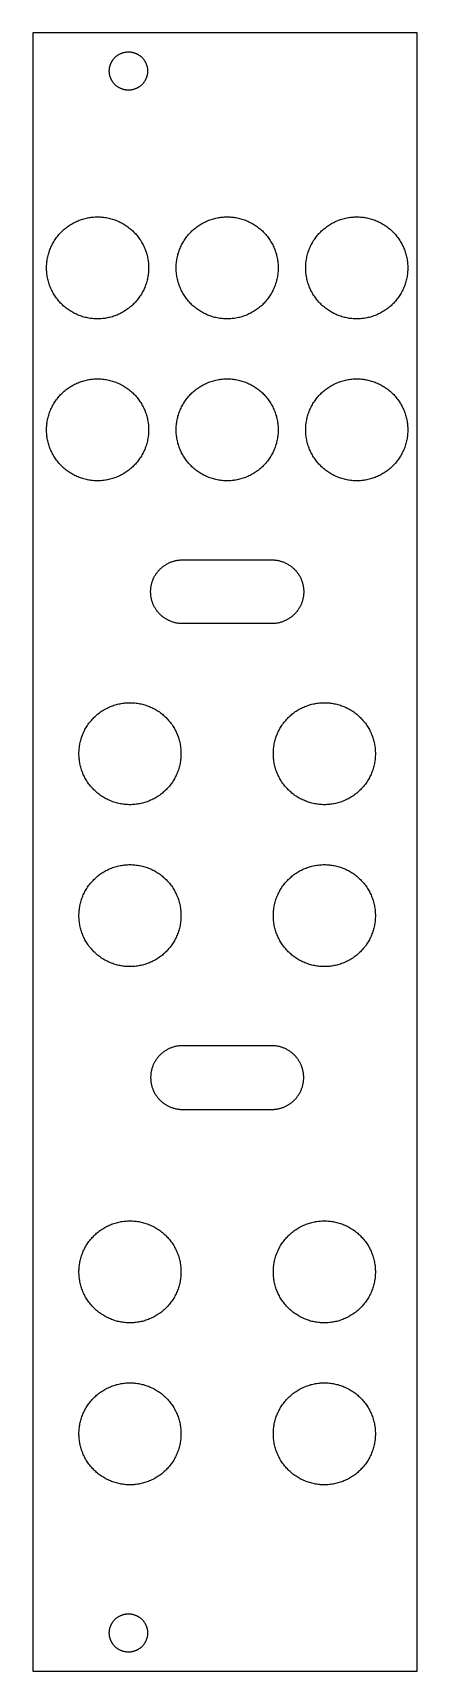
# Model space of a CAD drawing. Extents: x 0 to 30, y -11 to 117.
import ezdxf

# ---------------------------------------------------------------- set-up
doc = ezdxf.new("R2010")
doc.units = 0

msp = doc.modelspace()

# ---------------------------------------------------------------- linework, layer by layer
at = {"color": 34, "true_color": 0x008000}
for points in [[(0, -10.999978, 0), (30.139894, -10.999978, 0), (30.139894, 117.499892, 0), (0, 117.499892, 0), (0, -10.999978, 0)], [(5.999988, 114.499898, 0), (6.000496, 114.53876, 0), (6.00202, 114.577876, 0), (6.00456, 114.616738, 0), (6.008116, 114.655346, 0), (6.012688, 114.694208, 0), (6.018276, 114.732562, 0), (6.024626, 114.770916, 0), (6.032246, 114.80927, 0), (6.040882, 114.84737, 0), (6.05028, 114.884962, 0), (6.060694, 114.922554, 0), (6.072124, 114.959638, 0), (6.08457, 114.996722, 0), (6.098032, 115.033298, 0), (6.112256, 115.069366, 0), (6.127496, 115.10518, 0), (6.143752, 115.14074, 0), (6.16077, 115.175792, 0), (6.178804, 115.210336, 0), (6.197854, 115.244372, 0), (6.217412, 115.2779, 0), (6.23824, 115.31092, 0), (6.259576, 115.343432, 0), (6.281928, 115.375436, 0), (6.305042, 115.406678, 0), (6.328918, 115.437412, 0), (6.35381, 115.467384, 0), (6.37921, 115.496848, 0), (6.405626, 115.52555, 0), (6.43255, 115.553744, 0), (6.460236, 115.581176, 0), (6.488684, 115.607846, 0), (6.51764, 115.6335, 0), (6.547612, 115.658646, 0), (6.577838, 115.68303, 0), (6.608826, 115.706652, 0), (6.640576, 115.729258, 0), (6.672834, 115.751356, 0), (6.7056, 115.772184, 0), (6.738874, 115.792504, 0), (6.772656, 115.811808, 0), (6.806946, 115.83035, 0), (6.841744, 115.847876, 0), (6.87705, 115.864386, 0), (6.91261, 115.880134, 0), (6.948678, 115.894866, 0), (6.985, 115.908836, 0), (7.02183, 115.92179, 0), (7.058914, 115.933728, 0), (7.096252, 115.94465, 0), (7.133844, 115.954556, 0), (7.17169, 115.9637, 0), (7.20979, 115.971574, 0), (7.248144, 115.978686, 0), (7.286498, 115.984782, 0), (7.32536, 115.989862, 0), (7.363968, 115.993926, 0), (7.40283, 115.996974, 0), (7.441692, 115.999006, 0), (7.480554, 116.000022, 0), (7.51967, 116.000022, 0), (7.558532, 115.999006, 0), (7.597394, 115.996974, 0), (7.636256, 115.993926, 0), (7.674864, 115.989862, 0), (7.713726, 115.984782, 0), (7.75208, 115.978686, 0), (7.790434, 115.971574, 0), (7.828534, 115.9637, 0), (7.86638, 115.954556, 0), (7.903972, 115.94465, 0), (7.94131, 115.933728, 0), (7.978394, 115.92179, 0), (8.015224, 115.908836, 0), (8.051546, 115.894866, 0), (8.087614, 115.880134, 0), (8.123174, 115.864386, 0), (8.15848, 115.847876, 0), (8.193278, 115.83035, 0), (8.227568, 115.811808, 0), (8.26135, 115.792504, 0), (8.294624, 115.772184, 0), (8.32739, 115.751356, 0), (8.359648, 115.729258, 0), (8.391398, 115.706652, 0), (8.422386, 115.68303, 0), (8.452612, 115.658646, 0), (8.482584, 115.6335, 0), (8.51154, 115.607846, 0), (8.539988, 115.581176, 0), (8.567674, 115.553744, 0), (8.594598, 115.52555, 0), (8.621014, 115.496848, 0), (8.646414, 115.467384, 0), (8.671306, 115.437412, 0), (8.695182, 115.406678, 0), (8.718296, 115.375436, 0), (8.740648, 115.343432, 0), (8.761984, 115.31092, 0), (8.782812, 115.2779, 0), (8.80237, 115.244372, 0), (8.82142, 115.210336, 0), (8.839454, 115.175792, 0), (8.856472, 115.14074, 0), (8.872728, 115.10518, 0), (8.887968, 115.069366, 0), (8.902192, 115.033298, 0), (8.915654, 114.996722, 0), (8.9281, 114.959638, 0), (8.93953, 114.922554, 0), (8.949944, 114.884962, 0), (8.959342, 114.84737, 0), (8.967978, 114.80927, 0), (8.975598, 114.770916, 0), (8.981948, 114.732562, 0), (8.987536, 114.694208, 0), (8.992108, 114.655346, 0), (8.995664, 114.616738, 0), (8.998204, 114.577876, 0), (8.999728, 114.53876, 0), (9.000236, 114.499898, 0), (8.999728, 114.461036, 0), (8.998204, 114.42192, 0), (8.995664, 114.383058, 0), (8.992108, 114.34445, 0), (8.987536, 114.305588, 0), (8.981948, 114.267234, 0), (8.975598, 114.22888, 0), (8.967978, 114.190526, 0), (8.959342, 114.152426, 0), (8.949944, 114.114834, 0), (8.93953, 114.077242, 0), (8.9281, 114.040158, 0), (8.915654, 114.003074, 0), (8.902192, 113.966498, 0), (8.887968, 113.93043, 0), (8.872728, 113.894616, 0), (8.856472, 113.859056, 0), (8.839454, 113.824004, 0), (8.82142, 113.78946, 0), (8.80237, 113.755424, 0), (8.782812, 113.721896, 0), (8.761984, 113.688876, 0), (8.740648, 113.656364, 0), (8.718296, 113.62436, 0), (8.695182, 113.593118, 0), (8.671306, 113.562384, 0), (8.646414, 113.532412, 0), (8.621014, 113.502948, 0), (8.594598, 113.474246, 0), (8.567674, 113.446052, 0), (8.539988, 113.41862, 0), (8.51154, 113.39195, 0), (8.482584, 113.366296, 0), (8.452612, 113.34115, 0), (8.422386, 113.316766, 0), (8.391398, 113.293144, 0), (8.359648, 113.270538, 0), (8.32739, 113.24844, 0), (8.294624, 113.227612, 0), (8.26135, 113.207292, 0), (8.227568, 113.187988, 0), (8.193278, 113.169446, 0), (8.15848, 113.15192, 0), (8.123174, 113.13541, 0), (8.087614, 113.119662, 0), (8.051546, 113.10493, 0), (8.015224, 113.09096, 0), (7.978394, 113.078006, 0), (7.94131, 113.066068, 0), (7.903972, 113.055146, 0), (7.86638, 113.04524, 0), (7.828534, 113.036096, 0), (7.790434, 113.028222, 0), (7.75208, 113.02111, 0), (7.713726, 113.015014, 0), (7.674864, 113.009934, 0), (7.636256, 113.00587, 0), (7.597394, 113.002822, 0), (7.558532, 113.00079, 0), (7.51967, 112.999774, 0), (7.480554, 112.999774, 0), (7.441692, 113.00079, 0), (7.40283, 113.002822, 0), (7.363968, 113.00587, 0), (7.32536, 113.009934, 0), (7.286498, 113.015014, 0), (7.248144, 113.02111, 0), (7.20979, 113.028222, 0), (7.17169, 113.036096, 0), (7.133844, 113.04524, 0), (7.096252, 113.055146, 0), (7.058914, 113.066068, 0), (7.02183, 113.078006, 0), (6.985, 113.09096, 0), (6.948678, 113.10493, 0), (6.91261, 113.119662, 0), (6.87705, 113.13541, 0), (6.841744, 113.15192, 0), (6.806946, 113.169446, 0), (6.772656, 113.187988, 0), (6.738874, 113.207292, 0), (6.7056, 113.227612, 0), (6.672834, 113.24844, 0), (6.640576, 113.270538, 0), (6.608826, 113.293144, 0), (6.577838, 113.316766, 0), (6.547612, 113.34115, 0), (6.51764, 113.366296, 0), (6.488684, 113.39195, 0), (6.460236, 113.41862, 0), (6.43255, 113.446052, 0), (6.405626, 113.474246, 0), (6.37921, 113.502948, 0), (6.35381, 113.532412, 0), (6.328918, 113.562384, 0), (6.305042, 113.593118, 0), (6.281928, 113.62436, 0), (6.259576, 113.656364, 0), (6.23824, 113.688876, 0), (6.217412, 113.721896, 0), (6.197854, 113.755424, 0), (6.178804, 113.78946, 0), (6.16077, 113.824004, 0), (6.143752, 113.859056, 0), (6.127496, 113.894616, 0), (6.112256, 113.93043, 0), (6.098032, 113.966498, 0), (6.08457, 114.003074, 0), (6.072124, 114.040158, 0), (6.060694, 114.077242, 0), (6.05028, 114.114834, 0), (6.040882, 114.152426, 0), (6.032246, 114.190526, 0), (6.024626, 114.22888, 0), (6.018276, 114.267234, 0), (6.012688, 114.305588, 0), (6.008116, 114.34445, 0), (6.00456, 114.383058, 0), (6.00202, 114.42192, 0), (6.000496, 114.461036, 0), (5.999988, 114.499898, 0)], [(1.080008, 99.06, 0), (1.081278, 99.158044, 0), (1.084834, 99.256342, 0), (1.09093, 99.354132, 0), (1.099312, 99.452176, 0), (1.10998, 99.549712, 0), (1.123188, 99.646994, 0), (1.138936, 99.743768, 0), (1.15697, 99.840288, 0), (1.17729, 99.9363, 0), (1.199896, 100.031804, 0), (1.224788, 100.1268, 0), (1.25222, 100.221034, 0), (1.281938, 100.31476, 0), (1.313942, 100.40747, 0), (1.347978, 100.499672, 0), (1.384554, 100.590604, 0), (1.423162, 100.681028, 0), (1.464056, 100.770182, 0), (1.507236, 100.85832, 0), (1.552448, 100.945696, 0), (1.599692, 101.031548, 0), (1.648968, 101.116384, 0), (1.70053, 101.19995, 0), (1.754124, 101.282246, 0), (1.80975, 101.363272, 0), (1.867154, 101.442774, 0), (1.92659, 101.521006, 0), (1.988058, 101.59746, 0), (2.05105, 101.672644, 0), (2.116328, 101.746304, 0), (2.18313, 101.818186, 0), (2.251456, 101.888544, 0), (2.321814, 101.95687, 0), (2.393696, 102.023672, 0), (2.467356, 102.08895, 0), (2.54254, 102.151942, 0), (2.618994, 102.21341, 0), (2.697226, 102.272846, 0), (2.776728, 102.33025, 0), (2.857754, 102.385876, 0), (2.94005, 102.43947, 0), (3.023616, 102.491032, 0), (3.108452, 102.540308, 0), (3.194304, 102.587552, 0), (3.28168, 102.632764, 0), (3.369818, 102.675944, 0), (3.458972, 102.716838, 0), (3.549396, 102.755446, 0), (3.640328, 102.792022, 0), (3.73253, 102.826058, 0), (3.82524, 102.858062, 0), (3.918966, 102.88778, 0), (4.0132, 102.915212, 0), (4.108196, 102.940104, 0), (4.2037, 102.96271, 0), (4.299712, 102.98303, 0), (4.396232, 103.001064, 0), (4.493006, 103.016812, 0), (4.590288, 103.03002, 0), (4.687824, 103.040688, 0), (4.785868, 103.04907, 0), (4.883658, 103.055166, 0), (4.981956, 103.058722, 0), (5.08, 103.059992, 0), (5.178044, 103.058722, 0), (5.276342, 103.055166, 0), (5.374132, 103.04907, 0), (5.472176, 103.040688, 0), (5.569712, 103.03002, 0), (5.666994, 103.016812, 0), (5.763768, 103.001064, 0), (5.860288, 102.98303, 0), (5.9563, 102.96271, 0), (6.051804, 102.940104, 0), (6.1468, 102.915212, 0), (6.241034, 102.88778, 0), (6.33476, 102.858062, 0), (6.42747, 102.826058, 0), (6.519672, 102.792022, 0), (6.610604, 102.755446, 0), (6.701028, 102.716838, 0), (6.790182, 102.675944, 0), (6.87832, 102.632764, 0), (6.965696, 102.587552, 0), (7.051548, 102.540308, 0), (7.136384, 102.491032, 0), (7.21995, 102.43947, 0), (7.302246, 102.385876, 0), (7.383272, 102.33025, 0), (7.462774, 102.272846, 0), (7.541006, 102.21341, 0), (7.61746, 102.151942, 0), (7.692644, 102.08895, 0), (7.766304, 102.023672, 0), (7.838186, 101.95687, 0), (7.908544, 101.888544, 0), (7.97687, 101.818186, 0), (8.043672, 101.746304, 0), (8.10895, 101.672644, 0), (8.171942, 101.59746, 0), (8.23341, 101.521006, 0), (8.292846, 101.442774, 0), (8.35025, 101.363272, 0), (8.405876, 101.282246, 0), (8.45947, 101.19995, 0), (8.511032, 101.116384, 0), (8.560308, 101.031548, 0), (8.607552, 100.945696, 0), (8.652764, 100.85832, 0), (8.695944, 100.770182, 0), (8.736838, 100.681028, 0), (8.775446, 100.590604, 0), (8.812022, 100.499672, 0), (8.846058, 100.40747, 0), (8.878062, 100.31476, 0), (8.90778, 100.221034, 0), (8.935212, 100.1268, 0), (8.960104, 100.031804, 0), (8.98271, 99.9363, 0), (9.00303, 99.840288, 0), (9.021064, 99.743768, 0), (9.036812, 99.646994, 0), (9.05002, 99.549712, 0), (9.060688, 99.452176, 0), (9.06907, 99.354132, 0), (9.075166, 99.256342, 0), (9.078722, 99.158044, 0), (9.079992, 99.06, 0), (9.078722, 98.961956, 0), (9.075166, 98.863658, 0), (9.06907, 98.765868, 0), (9.060688, 98.667824, 0), (9.05002, 98.570288, 0), (9.036812, 98.473006, 0), (9.021064, 98.376232, 0), (9.00303, 98.279712, 0), (8.98271, 98.1837, 0), (8.960104, 98.088196, 0), (8.935212, 97.9932, 0), (8.90778, 97.898966, 0), (8.878062, 97.80524, 0), (8.846058, 97.71253, 0), (8.812022, 97.620328, 0), (8.775446, 97.529396, 0), (8.736838, 97.438972, 0), (8.695944, 97.349818, 0), (8.652764, 97.26168, 0), (8.607552, 97.174304, 0), (8.560308, 97.088452, 0), (8.511032, 97.003616, 0), (8.45947, 96.92005, 0), (8.405876, 96.837754, 0), (8.35025, 96.756728, 0), (8.292846, 96.677226, 0), (8.23341, 96.598994, 0), (8.171942, 96.52254, 0), (8.10895, 96.447356, 0), (8.043672, 96.373696, 0), (7.97687, 96.301814, 0), (7.908544, 96.231456, 0), (7.838186, 96.16313, 0), (7.766304, 96.096328, 0), (7.692644, 96.03105, 0), (7.61746, 95.968058, 0), (7.541006, 95.90659, 0), (7.462774, 95.847154, 0), (7.383272, 95.78975, 0), (7.302246, 95.734124, 0), (7.21995, 95.68053, 0), (7.136384, 95.628968, 0), (7.051548, 95.579692, 0), (6.965696, 95.532448, 0), (6.87832, 95.487236, 0), (6.790182, 95.444056, 0), (6.701028, 95.403162, 0), (6.610604, 95.364554, 0), (6.519672, 95.327978, 0), (6.42747, 95.293942, 0), (6.33476, 95.261938, 0), (6.241034, 95.23222, 0), (6.1468, 95.204788, 0), (6.051804, 95.179896, 0), (5.9563, 95.15729, 0), (5.860288, 95.13697, 0), (5.763768, 95.118936, 0), (5.666994, 95.103188, 0), (5.569712, 95.08998, 0), (5.472176, 95.079312, 0), (5.374132, 95.07093, 0), (5.276342, 95.064834, 0), (5.178044, 95.061278, 0), (5.08, 95.060008, 0), (4.981956, 95.061278, 0), (4.883658, 95.064834, 0), (4.785868, 95.07093, 0), (4.687824, 95.079312, 0), (4.590288, 95.08998, 0), (4.493006, 95.103188, 0), (4.396232, 95.118936, 0), (4.299712, 95.13697, 0), (4.2037, 95.15729, 0), (4.108196, 95.179896, 0), (4.0132, 95.204788, 0), (3.918966, 95.23222, 0), (3.82524, 95.261938, 0), (3.73253, 95.293942, 0), (3.640328, 95.327978, 0), (3.549396, 95.364554, 0), (3.458972, 95.403162, 0), (3.369818, 95.444056, 0), (3.28168, 95.487236, 0), (3.194304, 95.532448, 0), (3.108452, 95.579692, 0), (3.023616, 95.628968, 0), (2.94005, 95.68053, 0), (2.857754, 95.734124, 0), (2.776728, 95.78975, 0), (2.697226, 95.847154, 0), (2.618994, 95.90659, 0), (2.54254, 95.968058, 0), (2.467356, 96.03105, 0), (2.393696, 96.096328, 0), (2.321814, 96.16313, 0), (2.251456, 96.231456, 0), (2.18313, 96.301814, 0), (2.116328, 96.373696, 0), (2.05105, 96.447356, 0), (1.988058, 96.52254, 0), (1.92659, 96.598994, 0), (1.867154, 96.677226, 0), (1.80975, 96.756728, 0), (1.754124, 96.837754, 0), (1.70053, 96.92005, 0), (1.648968, 97.003616, 0), (1.599692, 97.088452, 0), (1.552448, 97.174304, 0), (1.507236, 97.26168, 0), (1.464056, 97.349818, 0), (1.423162, 97.438972, 0), (1.384554, 97.529396, 0), (1.347978, 97.620328, 0), (1.313942, 97.71253, 0), (1.281938, 97.80524, 0), (1.25222, 97.898966, 0), (1.224788, 97.9932, 0), (1.199896, 98.088196, 0), (1.17729, 98.1837, 0), (1.15697, 98.279712, 0), (1.138936, 98.376232, 0), (1.123188, 98.473006, 0), (1.10998, 98.570288, 0), (1.099312, 98.667824, 0), (1.09093, 98.765868, 0), (1.084834, 98.863658, 0), (1.081278, 98.961956, 0), (1.080008, 99.06, 0)], [(11.240008, 99.06, 0), (11.241278, 99.158044, 0), (11.244834, 99.256342, 0), (11.25093, 99.354132, 0), (11.259312, 99.452176, 0), (11.26998, 99.549712, 0), (11.283188, 99.646994, 0), (11.298936, 99.743768, 0), (11.31697, 99.840288, 0), (11.33729, 99.9363, 0), (11.359896, 100.031804, 0), (11.384788, 100.1268, 0), (11.41222, 100.221034, 0), (11.441938, 100.31476, 0), (11.473942, 100.40747, 0), (11.507978, 100.499672, 0), (11.544554, 100.590604, 0), (11.583162, 100.681028, 0), (11.624056, 100.770182, 0), (11.667236, 100.85832, 0), (11.712448, 100.945696, 0), (11.759692, 101.031548, 0), (11.808968, 101.116384, 0), (11.86053, 101.19995, 0), (11.914124, 101.282246, 0), (11.96975, 101.363272, 0), (12.027154, 101.442774, 0), (12.08659, 101.521006, 0), (12.148058, 101.59746, 0), (12.21105, 101.672644, 0), (12.276328, 101.746304, 0), (12.34313, 101.818186, 0), (12.411456, 101.888544, 0), (12.481814, 101.95687, 0), (12.553696, 102.023672, 0), (12.627356, 102.08895, 0), (12.70254, 102.151942, 0), (12.778994, 102.21341, 0), (12.857226, 102.272846, 0), (12.936728, 102.33025, 0), (13.017754, 102.385876, 0), (13.10005, 102.43947, 0), (13.183616, 102.491032, 0), (13.268452, 102.540308, 0), (13.354304, 102.587552, 0), (13.44168, 102.632764, 0), (13.529818, 102.675944, 0), (13.618972, 102.716838, 0), (13.709396, 102.755446, 0), (13.800328, 102.792022, 0), (13.89253, 102.826058, 0), (13.98524, 102.858062, 0), (14.078966, 102.88778, 0), (14.1732, 102.915212, 0), (14.268196, 102.940104, 0), (14.3637, 102.96271, 0), (14.459712, 102.98303, 0), (14.556232, 103.001064, 0), (14.653006, 103.016812, 0), (14.750288, 103.03002, 0), (14.847824, 103.040688, 0), (14.945868, 103.04907, 0), (15.043658, 103.055166, 0), (15.141956, 103.058722, 0), (15.24, 103.059992, 0), (15.338044, 103.058722, 0), (15.436342, 103.055166, 0), (15.534132, 103.04907, 0), (15.632176, 103.040688, 0), (15.729712, 103.03002, 0), (15.826994, 103.016812, 0), (15.923768, 103.001064, 0), (16.020288, 102.98303, 0), (16.1163, 102.96271, 0), (16.211804, 102.940104, 0), (16.3068, 102.915212, 0), (16.401034, 102.88778, 0), (16.49476, 102.858062, 0), (16.58747, 102.826058, 0), (16.679672, 102.792022, 0), (16.770604, 102.755446, 0), (16.861028, 102.716838, 0), (16.950182, 102.675944, 0), (17.03832, 102.632764, 0), (17.125696, 102.587552, 0), (17.211548, 102.540308, 0), (17.296384, 102.491032, 0), (17.37995, 102.43947, 0), (17.462246, 102.385876, 0), (17.543272, 102.33025, 0), (17.622774, 102.272846, 0), (17.701006, 102.21341, 0), (17.77746, 102.151942, 0), (17.852644, 102.08895, 0), (17.926304, 102.023672, 0), (17.998186, 101.95687, 0), (18.068544, 101.888544, 0), (18.13687, 101.818186, 0), (18.203672, 101.746304, 0), (18.26895, 101.672644, 0), (18.331942, 101.59746, 0), (18.39341, 101.521006, 0), (18.452846, 101.442774, 0), (18.51025, 101.363272, 0), (18.565876, 101.282246, 0), (18.61947, 101.19995, 0), (18.671032, 101.116384, 0), (18.720308, 101.031548, 0), (18.767552, 100.945696, 0), (18.812764, 100.85832, 0), (18.855944, 100.770182, 0), (18.896838, 100.681028, 0), (18.935446, 100.590604, 0), (18.972022, 100.499672, 0), (19.006058, 100.40747, 0), (19.038062, 100.31476, 0), (19.06778, 100.221034, 0), (19.095212, 100.1268, 0), (19.120104, 100.031804, 0), (19.14271, 99.9363, 0), (19.16303, 99.840288, 0), (19.181064, 99.743768, 0), (19.196812, 99.646994, 0), (19.21002, 99.549712, 0), (19.220688, 99.452176, 0), (19.22907, 99.354132, 0), (19.235166, 99.256342, 0), (19.238722, 99.158044, 0), (19.239992, 99.06, 0), (19.238722, 98.961956, 0), (19.235166, 98.863658, 0), (19.22907, 98.765868, 0), (19.220688, 98.667824, 0), (19.21002, 98.570288, 0), (19.196812, 98.473006, 0), (19.181064, 98.376232, 0), (19.16303, 98.279712, 0), (19.14271, 98.1837, 0), (19.120104, 98.088196, 0), (19.095212, 97.9932, 0), (19.06778, 97.898966, 0), (19.038062, 97.80524, 0), (19.006058, 97.71253, 0), (18.972022, 97.620328, 0), (18.935446, 97.529396, 0), (18.896838, 97.438972, 0), (18.855944, 97.349818, 0), (18.812764, 97.26168, 0), (18.767552, 97.174304, 0), (18.720308, 97.088452, 0), (18.671032, 97.003616, 0), (18.61947, 96.92005, 0), (18.565876, 96.837754, 0), (18.51025, 96.756728, 0), (18.452846, 96.677226, 0), (18.39341, 96.598994, 0), (18.331942, 96.52254, 0), (18.26895, 96.447356, 0), (18.203672, 96.373696, 0), (18.13687, 96.301814, 0), (18.068544, 96.231456, 0), (17.998186, 96.16313, 0), (17.926304, 96.096328, 0), (17.852644, 96.03105, 0), (17.77746, 95.968058, 0), (17.701006, 95.90659, 0), (17.622774, 95.847154, 0), (17.543272, 95.78975, 0), (17.462246, 95.734124, 0), (17.37995, 95.68053, 0), (17.296384, 95.628968, 0), (17.211548, 95.579692, 0), (17.125696, 95.532448, 0), (17.03832, 95.487236, 0), (16.950182, 95.444056, 0), (16.861028, 95.403162, 0), (16.770604, 95.364554, 0), (16.679672, 95.327978, 0), (16.58747, 95.293942, 0), (16.49476, 95.261938, 0), (16.401034, 95.23222, 0), (16.3068, 95.204788, 0), (16.211804, 95.179896, 0), (16.1163, 95.15729, 0), (16.020288, 95.13697, 0), (15.923768, 95.118936, 0), (15.826994, 95.103188, 0), (15.729712, 95.08998, 0), (15.632176, 95.079312, 0), (15.534132, 95.07093, 0), (15.436342, 95.064834, 0), (15.338044, 95.061278, 0), (15.24, 95.060008, 0), (15.141956, 95.061278, 0), (15.043658, 95.064834, 0), (14.945868, 95.07093, 0), (14.847824, 95.079312, 0), (14.750288, 95.08998, 0), (14.653006, 95.103188, 0), (14.556232, 95.118936, 0), (14.459712, 95.13697, 0), (14.3637, 95.15729, 0), (14.268196, 95.179896, 0), (14.1732, 95.204788, 0), (14.078966, 95.23222, 0), (13.98524, 95.261938, 0), (13.89253, 95.293942, 0), (13.800328, 95.327978, 0), (13.709396, 95.364554, 0), (13.618972, 95.403162, 0), (13.529818, 95.444056, 0), (13.44168, 95.487236, 0), (13.354304, 95.532448, 0), (13.268452, 95.579692, 0), (13.183616, 95.628968, 0), (13.10005, 95.68053, 0), (13.017754, 95.734124, 0), (12.936728, 95.78975, 0), (12.857226, 95.847154, 0), (12.778994, 95.90659, 0), (12.70254, 95.968058, 0), (12.627356, 96.03105, 0), (12.553696, 96.096328, 0), (12.481814, 96.16313, 0), (12.411456, 96.231456, 0), (12.34313, 96.301814, 0), (12.276328, 96.373696, 0), (12.21105, 96.447356, 0), (12.148058, 96.52254, 0), (12.08659, 96.598994, 0), (12.027154, 96.677226, 0), (11.96975, 96.756728, 0), (11.914124, 96.837754, 0), (11.86053, 96.92005, 0), (11.808968, 97.003616, 0), (11.759692, 97.088452, 0), (11.712448, 97.174304, 0), (11.667236, 97.26168, 0), (11.624056, 97.349818, 0), (11.583162, 97.438972, 0), (11.544554, 97.529396, 0), (11.507978, 97.620328, 0), (11.473942, 97.71253, 0), (11.441938, 97.80524, 0), (11.41222, 97.898966, 0), (11.384788, 97.9932, 0), (11.359896, 98.088196, 0), (11.33729, 98.1837, 0), (11.31697, 98.279712, 0), (11.298936, 98.376232, 0), (11.283188, 98.473006, 0), (11.26998, 98.570288, 0), (11.259312, 98.667824, 0), (11.25093, 98.765868, 0), (11.244834, 98.863658, 0), (11.241278, 98.961956, 0), (11.240008, 99.06, 0)], [(21.400008, 99.06, 0), (21.401278, 99.158044, 0), (21.404834, 99.256342, 0), (21.41093, 99.354132, 0), (21.419312, 99.452176, 0), (21.42998, 99.549712, 0), (21.443188, 99.646994, 0), (21.458936, 99.743768, 0), (21.47697, 99.840288, 0), (21.49729, 99.9363, 0), (21.519896, 100.031804, 0), (21.544788, 100.1268, 0), (21.57222, 100.221034, 0), (21.601938, 100.31476, 0), (21.633942, 100.40747, 0), (21.667978, 100.499672, 0), (21.704554, 100.590604, 0), (21.743162, 100.681028, 0), (21.784056, 100.770182, 0), (21.827236, 100.85832, 0), (21.872448, 100.945696, 0), (21.919692, 101.031548, 0), (21.968968, 101.116384, 0), (22.02053, 101.19995, 0), (22.074124, 101.282246, 0), (22.12975, 101.363272, 0), (22.187154, 101.442774, 0), (22.24659, 101.521006, 0), (22.308058, 101.59746, 0), (22.37105, 101.672644, 0), (22.436328, 101.746304, 0), (22.50313, 101.818186, 0), (22.571456, 101.888544, 0), (22.641814, 101.95687, 0), (22.713696, 102.023672, 0), (22.787356, 102.08895, 0), (22.86254, 102.151942, 0), (22.938994, 102.21341, 0), (23.017226, 102.272846, 0), (23.096728, 102.33025, 0), (23.177754, 102.385876, 0), (23.26005, 102.43947, 0), (23.343616, 102.491032, 0), (23.428452, 102.540308, 0), (23.514304, 102.587552, 0), (23.60168, 102.632764, 0), (23.689818, 102.675944, 0), (23.778972, 102.716838, 0), (23.869396, 102.755446, 0), (23.960328, 102.792022, 0), (24.05253, 102.826058, 0), (24.14524, 102.858062, 0), (24.238966, 102.88778, 0), (24.3332, 102.915212, 0), (24.428196, 102.940104, 0), (24.5237, 102.96271, 0), (24.619712, 102.98303, 0), (24.716232, 103.001064, 0), (24.813006, 103.016812, 0), (24.910288, 103.03002, 0), (25.007824, 103.040688, 0), (25.105868, 103.04907, 0), (25.203658, 103.055166, 0), (25.301956, 103.058722, 0), (25.4, 103.059992, 0), (25.498044, 103.058722, 0), (25.596342, 103.055166, 0), (25.694132, 103.04907, 0), (25.792176, 103.040688, 0), (25.889712, 103.03002, 0), (25.986994, 103.016812, 0), (26.083768, 103.001064, 0), (26.180288, 102.98303, 0), (26.2763, 102.96271, 0), (26.371804, 102.940104, 0), (26.4668, 102.915212, 0), (26.561034, 102.88778, 0), (26.65476, 102.858062, 0), (26.74747, 102.826058, 0), (26.839672, 102.792022, 0), (26.930604, 102.755446, 0), (27.021028, 102.716838, 0), (27.110182, 102.675944, 0), (27.19832, 102.632764, 0), (27.285696, 102.587552, 0), (27.371548, 102.540308, 0), (27.456384, 102.491032, 0), (27.53995, 102.43947, 0), (27.622246, 102.385876, 0), (27.703272, 102.33025, 0), (27.782774, 102.272846, 0), (27.861006, 102.21341, 0), (27.93746, 102.151942, 0), (28.012644, 102.08895, 0), (28.086304, 102.023672, 0), (28.158186, 101.95687, 0), (28.228544, 101.888544, 0), (28.29687, 101.818186, 0), (28.363672, 101.746304, 0), (28.42895, 101.672644, 0), (28.491942, 101.59746, 0), (28.55341, 101.521006, 0), (28.612846, 101.442774, 0), (28.67025, 101.363272, 0), (28.725876, 101.282246, 0), (28.77947, 101.19995, 0), (28.831032, 101.116384, 0), (28.880308, 101.031548, 0), (28.927552, 100.945696, 0), (28.972764, 100.85832, 0), (29.015944, 100.770182, 0), (29.056838, 100.681028, 0), (29.095446, 100.590604, 0), (29.132022, 100.499672, 0), (29.166058, 100.40747, 0), (29.198062, 100.31476, 0), (29.22778, 100.221034, 0), (29.255212, 100.1268, 0), (29.280104, 100.031804, 0), (29.30271, 99.9363, 0), (29.32303, 99.840288, 0), (29.341064, 99.743768, 0), (29.356812, 99.646994, 0), (29.37002, 99.549712, 0), (29.380688, 99.452176, 0), (29.38907, 99.354132, 0), (29.395166, 99.256342, 0), (29.398722, 99.158044, 0), (29.399992, 99.06, 0), (29.398722, 98.961956, 0), (29.395166, 98.863658, 0), (29.38907, 98.765868, 0), (29.380688, 98.667824, 0), (29.37002, 98.570288, 0), (29.356812, 98.473006, 0), (29.341064, 98.376232, 0), (29.32303, 98.279712, 0), (29.30271, 98.1837, 0), (29.280104, 98.088196, 0), (29.255212, 97.9932, 0), (29.22778, 97.898966, 0), (29.198062, 97.80524, 0), (29.166058, 97.71253, 0), (29.132022, 97.620328, 0), (29.095446, 97.529396, 0), (29.056838, 97.438972, 0), (29.015944, 97.349818, 0), (28.972764, 97.26168, 0), (28.927552, 97.174304, 0), (28.880308, 97.088452, 0), (28.831032, 97.003616, 0), (28.77947, 96.92005, 0), (28.725876, 96.837754, 0), (28.67025, 96.756728, 0), (28.612846, 96.677226, 0), (28.55341, 96.598994, 0), (28.491942, 96.52254, 0), (28.42895, 96.447356, 0), (28.363672, 96.373696, 0), (28.29687, 96.301814, 0), (28.228544, 96.231456, 0), (28.158186, 96.16313, 0), (28.086304, 96.096328, 0), (28.012644, 96.03105, 0), (27.93746, 95.968058, 0), (27.861006, 95.90659, 0), (27.782774, 95.847154, 0), (27.703272, 95.78975, 0), (27.622246, 95.734124, 0), (27.53995, 95.68053, 0), (27.456384, 95.628968, 0), (27.371548, 95.579692, 0), (27.285696, 95.532448, 0), (27.19832, 95.487236, 0), (27.110182, 95.444056, 0), (27.021028, 95.403162, 0), (26.930604, 95.364554, 0), (26.839672, 95.327978, 0), (26.74747, 95.293942, 0), (26.65476, 95.261938, 0), (26.561034, 95.23222, 0), (26.4668, 95.204788, 0), (26.371804, 95.179896, 0), (26.2763, 95.15729, 0), (26.180288, 95.13697, 0), (26.083768, 95.118936, 0), (25.986994, 95.103188, 0), (25.889712, 95.08998, 0), (25.792176, 95.079312, 0), (25.694132, 95.07093, 0), (25.596342, 95.064834, 0), (25.498044, 95.061278, 0), (25.4, 95.060008, 0), (25.301956, 95.061278, 0), (25.203658, 95.064834, 0), (25.105868, 95.07093, 0), (25.007824, 95.079312, 0), (24.910288, 95.08998, 0), (24.813006, 95.103188, 0), (24.716232, 95.118936, 0), (24.619712, 95.13697, 0), (24.5237, 95.15729, 0), (24.428196, 95.179896, 0), (24.3332, 95.204788, 0), (24.238966, 95.23222, 0), (24.14524, 95.261938, 0), (24.05253, 95.293942, 0), (23.960328, 95.327978, 0), (23.869396, 95.364554, 0), (23.778972, 95.403162, 0), (23.689818, 95.444056, 0), (23.60168, 95.487236, 0), (23.514304, 95.532448, 0), (23.428452, 95.579692, 0), (23.343616, 95.628968, 0), (23.26005, 95.68053, 0), (23.177754, 95.734124, 0), (23.096728, 95.78975, 0), (23.017226, 95.847154, 0), (22.938994, 95.90659, 0), (22.86254, 95.968058, 0), (22.787356, 96.03105, 0), (22.713696, 96.096328, 0), (22.641814, 96.16313, 0), (22.571456, 96.231456, 0), (22.50313, 96.301814, 0), (22.436328, 96.373696, 0), (22.37105, 96.447356, 0), (22.308058, 96.52254, 0), (22.24659, 96.598994, 0), (22.187154, 96.677226, 0), (22.12975, 96.756728, 0), (22.074124, 96.837754, 0), (22.02053, 96.92005, 0), (21.968968, 97.003616, 0), (21.919692, 97.088452, 0), (21.872448, 97.174304, 0), (21.827236, 97.26168, 0), (21.784056, 97.349818, 0), (21.743162, 97.438972, 0), (21.704554, 97.529396, 0), (21.667978, 97.620328, 0), (21.633942, 97.71253, 0), (21.601938, 97.80524, 0), (21.57222, 97.898966, 0), (21.544788, 97.9932, 0), (21.519896, 98.088196, 0), (21.49729, 98.1837, 0), (21.47697, 98.279712, 0), (21.458936, 98.376232, 0), (21.443188, 98.473006, 0), (21.42998, 98.570288, 0), (21.419312, 98.667824, 0), (21.41093, 98.765868, 0), (21.404834, 98.863658, 0), (21.401278, 98.961956, 0), (21.400008, 99.06, 0)], [(1.080008, 86.36, 0), (1.081278, 86.458044, 0), (1.084834, 86.556342, 0), (1.09093, 86.654132, 0), (1.099312, 86.752176, 0), (1.10998, 86.849712, 0), (1.123188, 86.946994, 0), (1.138936, 87.043768, 0), (1.15697, 87.140288, 0), (1.17729, 87.2363, 0), (1.199896, 87.331804, 0), (1.224788, 87.4268, 0), (1.25222, 87.521034, 0), (1.281938, 87.61476, 0), (1.313942, 87.70747, 0), (1.347978, 87.799672, 0), (1.384554, 87.890604, 0), (1.423162, 87.981028, 0), (1.464056, 88.070182, 0), (1.507236, 88.15832, 0), (1.552448, 88.245696, 0), (1.599692, 88.331548, 0), (1.648968, 88.416384, 0), (1.70053, 88.49995, 0), (1.754124, 88.582246, 0), (1.80975, 88.663272, 0), (1.867154, 88.742774, 0), (1.92659, 88.821006, 0), (1.988058, 88.89746, 0), (2.05105, 88.972644, 0), (2.116328, 89.046304, 0), (2.18313, 89.118186, 0), (2.251456, 89.188544, 0), (2.321814, 89.25687, 0), (2.393696, 89.323672, 0), (2.467356, 89.38895, 0), (2.54254, 89.451942, 0), (2.618994, 89.51341, 0), (2.697226, 89.572846, 0), (2.776728, 89.63025, 0), (2.857754, 89.685876, 0), (2.94005, 89.73947, 0), (3.023616, 89.791032, 0), (3.108452, 89.840308, 0), (3.194304, 89.887552, 0), (3.28168, 89.932764, 0), (3.369818, 89.975944, 0), (3.458972, 90.016838, 0), (3.549396, 90.055446, 0), (3.640328, 90.092022, 0), (3.73253, 90.126058, 0), (3.82524, 90.158062, 0), (3.918966, 90.18778, 0), (4.0132, 90.215212, 0), (4.108196, 90.240104, 0), (4.2037, 90.26271, 0), (4.299712, 90.28303, 0), (4.396232, 90.301064, 0), (4.493006, 90.316812, 0), (4.590288, 90.33002, 0), (4.687824, 90.340688, 0), (4.785868, 90.34907, 0), (4.883658, 90.355166, 0), (4.981956, 90.358722, 0), (5.08, 90.359992, 0), (5.178044, 90.358722, 0), (5.276342, 90.355166, 0), (5.374132, 90.34907, 0), (5.472176, 90.340688, 0), (5.569712, 90.33002, 0), (5.666994, 90.316812, 0), (5.763768, 90.301064, 0), (5.860288, 90.28303, 0), (5.9563, 90.26271, 0), (6.051804, 90.240104, 0), (6.1468, 90.215212, 0), (6.241034, 90.18778, 0), (6.33476, 90.158062, 0), (6.42747, 90.126058, 0), (6.519672, 90.092022, 0), (6.610604, 90.055446, 0), (6.701028, 90.016838, 0), (6.790182, 89.975944, 0), (6.87832, 89.932764, 0), (6.965696, 89.887552, 0), (7.051548, 89.840308, 0), (7.136384, 89.791032, 0), (7.21995, 89.73947, 0), (7.302246, 89.685876, 0), (7.383272, 89.63025, 0), (7.462774, 89.572846, 0), (7.541006, 89.51341, 0), (7.61746, 89.451942, 0), (7.692644, 89.38895, 0), (7.766304, 89.323672, 0), (7.838186, 89.25687, 0), (7.908544, 89.188544, 0), (7.97687, 89.118186, 0), (8.043672, 89.046304, 0), (8.10895, 88.972644, 0), (8.171942, 88.89746, 0), (8.23341, 88.821006, 0), (8.292846, 88.742774, 0), (8.35025, 88.663272, 0), (8.405876, 88.582246, 0), (8.45947, 88.49995, 0), (8.511032, 88.416384, 0), (8.560308, 88.331548, 0), (8.607552, 88.245696, 0), (8.652764, 88.15832, 0), (8.695944, 88.070182, 0), (8.736838, 87.981028, 0), (8.775446, 87.890604, 0), (8.812022, 87.799672, 0), (8.846058, 87.70747, 0), (8.878062, 87.61476, 0), (8.90778, 87.521034, 0), (8.935212, 87.4268, 0), (8.960104, 87.331804, 0), (8.98271, 87.2363, 0), (9.00303, 87.140288, 0), (9.021064, 87.043768, 0), (9.036812, 86.946994, 0), (9.05002, 86.849712, 0), (9.060688, 86.752176, 0), (9.06907, 86.654132, 0), (9.075166, 86.556342, 0), (9.078722, 86.458044, 0), (9.079992, 86.36, 0), (9.078722, 86.261956, 0), (9.075166, 86.163658, 0), (9.06907, 86.065868, 0), (9.060688, 85.967824, 0), (9.05002, 85.870288, 0), (9.036812, 85.773006, 0), (9.021064, 85.676232, 0), (9.00303, 85.579712, 0), (8.98271, 85.4837, 0), (8.960104, 85.388196, 0), (8.935212, 85.2932, 0), (8.90778, 85.198966, 0), (8.878062, 85.10524, 0), (8.846058, 85.01253, 0), (8.812022, 84.920328, 0), (8.775446, 84.829396, 0), (8.736838, 84.738972, 0), (8.695944, 84.649818, 0), (8.652764, 84.56168, 0), (8.607552, 84.474304, 0), (8.560308, 84.388452, 0), (8.511032, 84.303616, 0), (8.45947, 84.22005, 0), (8.405876, 84.137754, 0), (8.35025, 84.056728, 0), (8.292846, 83.977226, 0), (8.23341, 83.898994, 0), (8.171942, 83.82254, 0), (8.10895, 83.747356, 0), (8.043672, 83.673696, 0), (7.97687, 83.601814, 0), (7.908544, 83.531456, 0), (7.838186, 83.46313, 0), (7.766304, 83.396328, 0), (7.692644, 83.33105, 0), (7.61746, 83.268058, 0), (7.541006, 83.20659, 0), (7.462774, 83.147154, 0), (7.383272, 83.08975, 0), (7.302246, 83.034124, 0), (7.21995, 82.98053, 0), (7.136384, 82.928968, 0), (7.051548, 82.879692, 0), (6.965696, 82.832448, 0), (6.87832, 82.787236, 0), (6.790182, 82.744056, 0), (6.701028, 82.703162, 0), (6.610604, 82.664554, 0), (6.519672, 82.627978, 0), (6.42747, 82.593942, 0), (6.33476, 82.561938, 0), (6.241034, 82.53222, 0), (6.1468, 82.504788, 0), (6.051804, 82.479896, 0), (5.9563, 82.45729, 0), (5.860288, 82.43697, 0), (5.763768, 82.418936, 0), (5.666994, 82.403188, 0), (5.569712, 82.38998, 0), (5.472176, 82.379312, 0), (5.374132, 82.37093, 0), (5.276342, 82.364834, 0), (5.178044, 82.361278, 0), (5.08, 82.360008, 0), (4.981956, 82.361278, 0), (4.883658, 82.364834, 0), (4.785868, 82.37093, 0), (4.687824, 82.379312, 0), (4.590288, 82.38998, 0), (4.493006, 82.403188, 0), (4.396232, 82.418936, 0), (4.299712, 82.43697, 0), (4.2037, 82.45729, 0), (4.108196, 82.479896, 0), (4.0132, 82.504788, 0), (3.918966, 82.53222, 0), (3.82524, 82.561938, 0), (3.73253, 82.593942, 0), (3.640328, 82.627978, 0), (3.549396, 82.664554, 0), (3.458972, 82.703162, 0), (3.369818, 82.744056, 0), (3.28168, 82.787236, 0), (3.194304, 82.832448, 0), (3.108452, 82.879692, 0), (3.023616, 82.928968, 0), (2.94005, 82.98053, 0), (2.857754, 83.034124, 0), (2.776728, 83.08975, 0), (2.697226, 83.147154, 0), (2.618994, 83.20659, 0), (2.54254, 83.268058, 0), (2.467356, 83.33105, 0), (2.393696, 83.396328, 0), (2.321814, 83.46313, 0), (2.251456, 83.531456, 0), (2.18313, 83.601814, 0), (2.116328, 83.673696, 0), (2.05105, 83.747356, 0), (1.988058, 83.82254, 0), (1.92659, 83.898994, 0), (1.867154, 83.977226, 0), (1.80975, 84.056728, 0), (1.754124, 84.137754, 0), (1.70053, 84.22005, 0), (1.648968, 84.303616, 0), (1.599692, 84.388452, 0), (1.552448, 84.474304, 0), (1.507236, 84.56168, 0), (1.464056, 84.649818, 0), (1.423162, 84.738972, 0), (1.384554, 84.829396, 0), (1.347978, 84.920328, 0), (1.313942, 85.01253, 0), (1.281938, 85.10524, 0), (1.25222, 85.198966, 0), (1.224788, 85.2932, 0), (1.199896, 85.388196, 0), (1.17729, 85.4837, 0), (1.15697, 85.579712, 0), (1.138936, 85.676232, 0), (1.123188, 85.773006, 0), (1.10998, 85.870288, 0), (1.099312, 85.967824, 0), (1.09093, 86.065868, 0), (1.084834, 86.163658, 0), (1.081278, 86.261956, 0), (1.080008, 86.36, 0)], [(11.240008, 86.36, 0), (11.241278, 86.458044, 0), (11.244834, 86.556342, 0), (11.25093, 86.654132, 0), (11.259312, 86.752176, 0), (11.26998, 86.849712, 0), (11.283188, 86.946994, 0), (11.298936, 87.043768, 0), (11.31697, 87.140288, 0), (11.33729, 87.2363, 0), (11.359896, 87.331804, 0), (11.384788, 87.4268, 0), (11.41222, 87.521034, 0), (11.441938, 87.61476, 0), (11.473942, 87.70747, 0), (11.507978, 87.799672, 0), (11.544554, 87.890604, 0), (11.583162, 87.981028, 0), (11.624056, 88.070182, 0), (11.667236, 88.15832, 0), (11.712448, 88.245696, 0), (11.759692, 88.331548, 0), (11.808968, 88.416384, 0), (11.86053, 88.49995, 0), (11.914124, 88.582246, 0), (11.96975, 88.663272, 0), (12.027154, 88.742774, 0), (12.08659, 88.821006, 0), (12.148058, 88.89746, 0), (12.21105, 88.972644, 0), (12.276328, 89.046304, 0), (12.34313, 89.118186, 0), (12.411456, 89.188544, 0), (12.481814, 89.25687, 0), (12.553696, 89.323672, 0), (12.627356, 89.38895, 0), (12.70254, 89.451942, 0), (12.778994, 89.51341, 0), (12.857226, 89.572846, 0), (12.936728, 89.63025, 0), (13.017754, 89.685876, 0), (13.10005, 89.73947, 0), (13.183616, 89.791032, 0), (13.268452, 89.840308, 0), (13.354304, 89.887552, 0), (13.44168, 89.932764, 0), (13.529818, 89.975944, 0), (13.618972, 90.016838, 0), (13.709396, 90.055446, 0), (13.800328, 90.092022, 0), (13.89253, 90.126058, 0), (13.98524, 90.158062, 0), (14.078966, 90.18778, 0), (14.1732, 90.215212, 0), (14.268196, 90.240104, 0), (14.3637, 90.26271, 0), (14.459712, 90.28303, 0), (14.556232, 90.301064, 0), (14.653006, 90.316812, 0), (14.750288, 90.33002, 0), (14.847824, 90.340688, 0), (14.945868, 90.34907, 0), (15.043658, 90.355166, 0), (15.141956, 90.358722, 0), (15.24, 90.359992, 0), (15.338044, 90.358722, 0), (15.436342, 90.355166, 0), (15.534132, 90.34907, 0), (15.632176, 90.340688, 0), (15.729712, 90.33002, 0), (15.826994, 90.316812, 0), (15.923768, 90.301064, 0), (16.020288, 90.28303, 0), (16.1163, 90.26271, 0), (16.211804, 90.240104, 0), (16.3068, 90.215212, 0), (16.401034, 90.18778, 0), (16.49476, 90.158062, 0), (16.58747, 90.126058, 0), (16.679672, 90.092022, 0), (16.770604, 90.055446, 0), (16.861028, 90.016838, 0), (16.950182, 89.975944, 0), (17.03832, 89.932764, 0), (17.125696, 89.887552, 0), (17.211548, 89.840308, 0), (17.296384, 89.791032, 0), (17.37995, 89.73947, 0), (17.462246, 89.685876, 0), (17.543272, 89.63025, 0), (17.622774, 89.572846, 0), (17.701006, 89.51341, 0), (17.77746, 89.451942, 0), (17.852644, 89.38895, 0), (17.926304, 89.323672, 0), (17.998186, 89.25687, 0), (18.068544, 89.188544, 0), (18.13687, 89.118186, 0), (18.203672, 89.046304, 0), (18.26895, 88.972644, 0), (18.331942, 88.89746, 0), (18.39341, 88.821006, 0), (18.452846, 88.742774, 0), (18.51025, 88.663272, 0), (18.565876, 88.582246, 0), (18.61947, 88.49995, 0), (18.671032, 88.416384, 0), (18.720308, 88.331548, 0), (18.767552, 88.245696, 0), (18.812764, 88.15832, 0), (18.855944, 88.070182, 0), (18.896838, 87.981028, 0), (18.935446, 87.890604, 0), (18.972022, 87.799672, 0), (19.006058, 87.70747, 0), (19.038062, 87.61476, 0), (19.06778, 87.521034, 0), (19.095212, 87.4268, 0), (19.120104, 87.331804, 0), (19.14271, 87.2363, 0), (19.16303, 87.140288, 0), (19.181064, 87.043768, 0), (19.196812, 86.946994, 0), (19.21002, 86.849712, 0), (19.220688, 86.752176, 0), (19.22907, 86.654132, 0), (19.235166, 86.556342, 0), (19.238722, 86.458044, 0), (19.239992, 86.36, 0), (19.238722, 86.261956, 0), (19.235166, 86.163658, 0), (19.22907, 86.065868, 0), (19.220688, 85.967824, 0), (19.21002, 85.870288, 0), (19.196812, 85.773006, 0), (19.181064, 85.676232, 0), (19.16303, 85.579712, 0), (19.14271, 85.4837, 0), (19.120104, 85.388196, 0), (19.095212, 85.2932, 0), (19.06778, 85.198966, 0), (19.038062, 85.10524, 0), (19.006058, 85.01253, 0), (18.972022, 84.920328, 0), (18.935446, 84.829396, 0), (18.896838, 84.738972, 0), (18.855944, 84.649818, 0), (18.812764, 84.56168, 0), (18.767552, 84.474304, 0), (18.720308, 84.388452, 0), (18.671032, 84.303616, 0), (18.61947, 84.22005, 0), (18.565876, 84.137754, 0), (18.51025, 84.056728, 0), (18.452846, 83.977226, 0), (18.39341, 83.898994, 0), (18.331942, 83.82254, 0), (18.26895, 83.747356, 0), (18.203672, 83.673696, 0), (18.13687, 83.601814, 0), (18.068544, 83.531456, 0), (17.998186, 83.46313, 0), (17.926304, 83.396328, 0), (17.852644, 83.33105, 0), (17.77746, 83.268058, 0), (17.701006, 83.20659, 0), (17.622774, 83.147154, 0), (17.543272, 83.08975, 0), (17.462246, 83.034124, 0), (17.37995, 82.98053, 0), (17.296384, 82.928968, 0), (17.211548, 82.879692, 0), (17.125696, 82.832448, 0), (17.03832, 82.787236, 0), (16.950182, 82.744056, 0), (16.861028, 82.703162, 0), (16.770604, 82.664554, 0), (16.679672, 82.627978, 0), (16.58747, 82.593942, 0), (16.49476, 82.561938, 0), (16.401034, 82.53222, 0), (16.3068, 82.504788, 0), (16.211804, 82.479896, 0), (16.1163, 82.45729, 0), (16.020288, 82.43697, 0), (15.923768, 82.418936, 0), (15.826994, 82.403188, 0), (15.729712, 82.38998, 0), (15.632176, 82.379312, 0), (15.534132, 82.37093, 0), (15.436342, 82.364834, 0), (15.338044, 82.361278, 0), (15.24, 82.360008, 0), (15.141956, 82.361278, 0), (15.043658, 82.364834, 0), (14.945868, 82.37093, 0), (14.847824, 82.379312, 0), (14.750288, 82.38998, 0), (14.653006, 82.403188, 0), (14.556232, 82.418936, 0), (14.459712, 82.43697, 0), (14.3637, 82.45729, 0), (14.268196, 82.479896, 0), (14.1732, 82.504788, 0), (14.078966, 82.53222, 0), (13.98524, 82.561938, 0), (13.89253, 82.593942, 0), (13.800328, 82.627978, 0), (13.709396, 82.664554, 0), (13.618972, 82.703162, 0), (13.529818, 82.744056, 0), (13.44168, 82.787236, 0), (13.354304, 82.832448, 0), (13.268452, 82.879692, 0), (13.183616, 82.928968, 0), (13.10005, 82.98053, 0), (13.017754, 83.034124, 0), (12.936728, 83.08975, 0), (12.857226, 83.147154, 0), (12.778994, 83.20659, 0), (12.70254, 83.268058, 0), (12.627356, 83.33105, 0), (12.553696, 83.396328, 0), (12.481814, 83.46313, 0), (12.411456, 83.531456, 0), (12.34313, 83.601814, 0), (12.276328, 83.673696, 0), (12.21105, 83.747356, 0), (12.148058, 83.82254, 0), (12.08659, 83.898994, 0), (12.027154, 83.977226, 0), (11.96975, 84.056728, 0), (11.914124, 84.137754, 0), (11.86053, 84.22005, 0), (11.808968, 84.303616, 0), (11.759692, 84.388452, 0), (11.712448, 84.474304, 0), (11.667236, 84.56168, 0), (11.624056, 84.649818, 0), (11.583162, 84.738972, 0), (11.544554, 84.829396, 0), (11.507978, 84.920328, 0), (11.473942, 85.01253, 0), (11.441938, 85.10524, 0), (11.41222, 85.198966, 0), (11.384788, 85.2932, 0), (11.359896, 85.388196, 0), (11.33729, 85.4837, 0), (11.31697, 85.579712, 0), (11.298936, 85.676232, 0), (11.283188, 85.773006, 0), (11.26998, 85.870288, 0), (11.259312, 85.967824, 0), (11.25093, 86.065868, 0), (11.244834, 86.163658, 0), (11.241278, 86.261956, 0), (11.240008, 86.36, 0)], [(21.400008, 86.36, 0), (21.401278, 86.458044, 0), (21.404834, 86.556342, 0), (21.41093, 86.654132, 0), (21.419312, 86.752176, 0), (21.42998, 86.849712, 0), (21.443188, 86.946994, 0), (21.458936, 87.043768, 0), (21.47697, 87.140288, 0), (21.49729, 87.2363, 0), (21.519896, 87.331804, 0), (21.544788, 87.4268, 0), (21.57222, 87.521034, 0), (21.601938, 87.61476, 0), (21.633942, 87.70747, 0), (21.667978, 87.799672, 0), (21.704554, 87.890604, 0), (21.743162, 87.981028, 0), (21.784056, 88.070182, 0), (21.827236, 88.15832, 0), (21.872448, 88.245696, 0), (21.919692, 88.331548, 0), (21.968968, 88.416384, 0), (22.02053, 88.49995, 0), (22.074124, 88.582246, 0), (22.12975, 88.663272, 0), (22.187154, 88.742774, 0), (22.24659, 88.821006, 0), (22.308058, 88.89746, 0), (22.37105, 88.972644, 0), (22.436328, 89.046304, 0), (22.50313, 89.118186, 0), (22.571456, 89.188544, 0), (22.641814, 89.25687, 0), (22.713696, 89.323672, 0), (22.787356, 89.38895, 0), (22.86254, 89.451942, 0), (22.938994, 89.51341, 0), (23.017226, 89.572846, 0), (23.096728, 89.63025, 0), (23.177754, 89.685876, 0), (23.26005, 89.73947, 0), (23.343616, 89.791032, 0), (23.428452, 89.840308, 0), (23.514304, 89.887552, 0), (23.60168, 89.932764, 0), (23.689818, 89.975944, 0), (23.778972, 90.016838, 0), (23.869396, 90.055446, 0), (23.960328, 90.092022, 0), (24.05253, 90.126058, 0), (24.14524, 90.158062, 0), (24.238966, 90.18778, 0), (24.3332, 90.215212, 0), (24.428196, 90.240104, 0), (24.5237, 90.26271, 0), (24.619712, 90.28303, 0), (24.716232, 90.301064, 0), (24.813006, 90.316812, 0), (24.910288, 90.33002, 0), (25.007824, 90.340688, 0), (25.105868, 90.34907, 0), (25.203658, 90.355166, 0), (25.301956, 90.358722, 0), (25.4, 90.359992, 0), (25.498044, 90.358722, 0), (25.596342, 90.355166, 0), (25.694132, 90.34907, 0), (25.792176, 90.340688, 0), (25.889712, 90.33002, 0), (25.986994, 90.316812, 0), (26.083768, 90.301064, 0), (26.180288, 90.28303, 0), (26.2763, 90.26271, 0), (26.371804, 90.240104, 0), (26.4668, 90.215212, 0), (26.561034, 90.18778, 0), (26.65476, 90.158062, 0), (26.74747, 90.126058, 0), (26.839672, 90.092022, 0), (26.930604, 90.055446, 0), (27.021028, 90.016838, 0), (27.110182, 89.975944, 0), (27.19832, 89.932764, 0), (27.285696, 89.887552, 0), (27.371548, 89.840308, 0), (27.456384, 89.791032, 0), (27.53995, 89.73947, 0), (27.622246, 89.685876, 0), (27.703272, 89.63025, 0), (27.782774, 89.572846, 0), (27.861006, 89.51341, 0), (27.93746, 89.451942, 0), (28.012644, 89.38895, 0), (28.086304, 89.323672, 0), (28.158186, 89.25687, 0), (28.228544, 89.188544, 0), (28.29687, 89.118186, 0), (28.363672, 89.046304, 0), (28.42895, 88.972644, 0), (28.491942, 88.89746, 0), (28.55341, 88.821006, 0), (28.612846, 88.742774, 0), (28.67025, 88.663272, 0), (28.725876, 88.582246, 0), (28.77947, 88.49995, 0), (28.831032, 88.416384, 0), (28.880308, 88.331548, 0), (28.927552, 88.245696, 0), (28.972764, 88.15832, 0), (29.015944, 88.070182, 0), (29.056838, 87.981028, 0), (29.095446, 87.890604, 0), (29.132022, 87.799672, 0), (29.166058, 87.70747, 0), (29.198062, 87.61476, 0), (29.22778, 87.521034, 0), (29.255212, 87.4268, 0), (29.280104, 87.331804, 0), (29.30271, 87.2363, 0), (29.32303, 87.140288, 0), (29.341064, 87.043768, 0), (29.356812, 86.946994, 0), (29.37002, 86.849712, 0), (29.380688, 86.752176, 0), (29.38907, 86.654132, 0), (29.395166, 86.556342, 0), (29.398722, 86.458044, 0), (29.399992, 86.36, 0), (29.398722, 86.261956, 0), (29.395166, 86.163658, 0), (29.38907, 86.065868, 0), (29.380688, 85.967824, 0), (29.37002, 85.870288, 0), (29.356812, 85.773006, 0), (29.341064, 85.676232, 0), (29.32303, 85.579712, 0), (29.30271, 85.4837, 0), (29.280104, 85.388196, 0), (29.255212, 85.2932, 0), (29.22778, 85.198966, 0), (29.198062, 85.10524, 0), (29.166058, 85.01253, 0), (29.132022, 84.920328, 0), (29.095446, 84.829396, 0), (29.056838, 84.738972, 0), (29.015944, 84.649818, 0), (28.972764, 84.56168, 0), (28.927552, 84.474304, 0), (28.880308, 84.388452, 0), (28.831032, 84.303616, 0), (28.77947, 84.22005, 0), (28.725876, 84.137754, 0), (28.67025, 84.056728, 0), (28.612846, 83.977226, 0), (28.55341, 83.898994, 0), (28.491942, 83.82254, 0), (28.42895, 83.747356, 0), (28.363672, 83.673696, 0), (28.29687, 83.601814, 0), (28.228544, 83.531456, 0), (28.158186, 83.46313, 0), (28.086304, 83.396328, 0), (28.012644, 83.33105, 0), (27.93746, 83.268058, 0), (27.861006, 83.20659, 0), (27.782774, 83.147154, 0), (27.703272, 83.08975, 0), (27.622246, 83.034124, 0), (27.53995, 82.98053, 0), (27.456384, 82.928968, 0), (27.371548, 82.879692, 0), (27.285696, 82.832448, 0), (27.19832, 82.787236, 0), (27.110182, 82.744056, 0), (27.021028, 82.703162, 0), (26.930604, 82.664554, 0), (26.839672, 82.627978, 0), (26.74747, 82.593942, 0), (26.65476, 82.561938, 0), (26.561034, 82.53222, 0), (26.4668, 82.504788, 0), (26.371804, 82.479896, 0), (26.2763, 82.45729, 0), (26.180288, 82.43697, 0), (26.083768, 82.418936, 0), (25.986994, 82.403188, 0), (25.889712, 82.38998, 0), (25.792176, 82.379312, 0), (25.694132, 82.37093, 0), (25.596342, 82.364834, 0), (25.498044, 82.361278, 0), (25.4, 82.360008, 0), (25.301956, 82.361278, 0), (25.203658, 82.364834, 0), (25.105868, 82.37093, 0), (25.007824, 82.379312, 0), (24.910288, 82.38998, 0), (24.813006, 82.403188, 0), (24.716232, 82.418936, 0), (24.619712, 82.43697, 0), (24.5237, 82.45729, 0), (24.428196, 82.479896, 0), (24.3332, 82.504788, 0), (24.238966, 82.53222, 0), (24.14524, 82.561938, 0), (24.05253, 82.593942, 0), (23.960328, 82.627978, 0), (23.869396, 82.664554, 0), (23.778972, 82.703162, 0), (23.689818, 82.744056, 0), (23.60168, 82.787236, 0), (23.514304, 82.832448, 0), (23.428452, 82.879692, 0), (23.343616, 82.928968, 0), (23.26005, 82.98053, 0), (23.177754, 83.034124, 0), (23.096728, 83.08975, 0), (23.017226, 83.147154, 0), (22.938994, 83.20659, 0), (22.86254, 83.268058, 0), (22.787356, 83.33105, 0), (22.713696, 83.396328, 0), (22.641814, 83.46313, 0), (22.571456, 83.531456, 0), (22.50313, 83.601814, 0), (22.436328, 83.673696, 0), (22.37105, 83.747356, 0), (22.308058, 83.82254, 0), (22.24659, 83.898994, 0), (22.187154, 83.977226, 0), (22.12975, 84.056728, 0), (22.074124, 84.137754, 0), (22.02053, 84.22005, 0), (21.968968, 84.303616, 0), (21.919692, 84.388452, 0), (21.872448, 84.474304, 0), (21.827236, 84.56168, 0), (21.784056, 84.649818, 0), (21.743162, 84.738972, 0), (21.704554, 84.829396, 0), (21.667978, 84.920328, 0), (21.633942, 85.01253, 0), (21.601938, 85.10524, 0), (21.57222, 85.198966, 0), (21.544788, 85.2932, 0), (21.519896, 85.388196, 0), (21.49729, 85.4837, 0), (21.47697, 85.579712, 0), (21.458936, 85.676232, 0), (21.443188, 85.773006, 0), (21.42998, 85.870288, 0), (21.419312, 85.967824, 0), (21.41093, 86.065868, 0), (21.404834, 86.163658, 0), (21.401278, 86.261956, 0), (21.400008, 86.36, 0)], [(11.73988, 76.160122, 0), (18.74012, 76.160122, 0), (18.800572, 76.15936, 0), (18.861024, 76.157328, 0), (18.921222, 76.153518, 0), (18.98142, 76.148438, 0), (19.041364, 76.141834, 0), (19.101308, 76.13396, 0), (19.160998, 76.124562, 0), (19.220434, 76.11364, 0), (19.279616, 76.101194, 0), (19.338544, 76.087478, 0), (19.396964, 76.072238, 0), (19.45513, 76.055728, 0), (19.512788, 76.037694, 0), (19.569938, 76.01839, 0), (19.62658, 75.997562, 0), (19.682968, 75.975464, 0), (19.738594, 75.952096, 0), (19.793712, 75.927204, 0), (19.848068, 75.901296, 0), (19.901916, 75.873864, 0), (19.955256, 75.844908, 0), (20.00758, 75.814936, 0), (20.059396, 75.783694, 0), (20.110196, 75.751182, 0), (20.160234, 75.717654, 0), (20.209764, 75.682602, 0), (20.258024, 75.646534, 0), (20.305776, 75.609196, 0), (20.352258, 75.570842, 0), (20.397978, 75.531472, 0), (20.442682, 75.490832, 0), (20.48637, 75.449176, 0), (20.529296, 75.40625, 0), (20.570952, 75.362562, 0), (20.611592, 75.317858, 0), (20.650962, 75.272138, 0), (20.689316, 75.225656, 0), (20.726654, 75.177904, 0), (20.762722, 75.129644, 0), (20.797774, 75.080114, 0), (20.831302, 75.030076, 0), (20.863814, 74.979276, 0), (20.895056, 74.92746, 0), (20.925028, 74.875136, 0), (20.953984, 74.821796, 0), (20.981416, 74.767948, 0), (21.007324, 74.713592, 0), (21.032216, 74.658474, 0), (21.055584, 74.602848, 0), (21.077682, 74.54646, 0), (21.09851, 74.489818, 0), (21.117814, 74.432668, 0), (21.135848, 74.37501, 0), (21.152358, 74.316844, 0), (21.167598, 74.258424, 0), (21.181314, 74.199496, 0), (21.19376, 74.140314, 0), (21.204682, 74.080878, 0), (21.21408, 74.021188, 0), (21.221954, 73.961244, 0), (21.228558, 73.9013, 0), (21.233638, 73.841102, 0), (21.237448, 73.780904, 0), (21.23948, 73.720452, 0), (21.240242, 73.66, 0), (21.23948, 73.599548, 0), (21.237448, 73.539096, 0), (21.233638, 73.478898, 0), (21.228558, 73.4187, 0), (21.221954, 73.358756, 0), (21.21408, 73.298812, 0), (21.204682, 73.239122, 0), (21.19376, 73.179686, 0), (21.181314, 73.120504, 0), (21.167598, 73.061576, 0), (21.152358, 73.003156, 0), (21.135848, 72.94499, 0), (21.117814, 72.887332, 0), (21.09851, 72.830182, 0), (21.077682, 72.77354, 0), (21.055584, 72.717152, 0), (21.032216, 72.661526, 0), (21.007324, 72.606408, 0), (20.981416, 72.552052, 0), (20.953984, 72.498204, 0), (20.925028, 72.444864, 0), (20.895056, 72.39254, 0), (20.863814, 72.340724, 0), (20.831302, 72.289924, 0), (20.797774, 72.239886, 0), (20.762722, 72.190356, 0), (20.726654, 72.142096, 0), (20.689316, 72.094344, 0), (20.650962, 72.047862, 0), (20.611592, 72.002142, 0), (20.570952, 71.957438, 0), (20.529296, 71.91375, 0), (20.48637, 71.870824, 0), (20.442682, 71.829168, 0), (20.397978, 71.788528, 0), (20.352258, 71.749158, 0), (20.305776, 71.710804, 0), (20.258024, 71.673466, 0), (20.209764, 71.637398, 0), (20.160234, 71.602346, 0), (20.110196, 71.568818, 0), (20.059396, 71.536306, 0), (20.00758, 71.505064, 0), (19.955256, 71.475092, 0), (19.901916, 71.446136, 0), (19.848068, 71.418704, 0), (19.793712, 71.392796, 0), (19.738594, 71.367904, 0), (19.682968, 71.344536, 0), (19.62658, 71.322438, 0), (19.569938, 71.30161, 0), (19.512788, 71.282306, 0), (19.45513, 71.264272, 0), (19.396964, 71.247762, 0), (19.338544, 71.232522, 0), (19.279616, 71.218806, 0), (19.220434, 71.20636, 0), (19.160998, 71.195438, 0), (19.101308, 71.18604, 0), (19.041364, 71.178166, 0), (18.98142, 71.171562, 0), (18.921222, 71.166482, 0), (18.861024, 71.162672, 0), (18.800572, 71.16064, 0), (18.74012, 71.159878, 0), (11.73988, 71.159878, 0), (11.679428, 71.16064, 0), (11.618976, 71.162672, 0), (11.558778, 71.166482, 0), (11.49858, 71.171562, 0), (11.438636, 71.178166, 0), (11.378692, 71.18604, 0), (11.319002, 71.195438, 0), (11.259566, 71.20636, 0), (11.200384, 71.218806, 0), (11.141456, 71.232522, 0), (11.083036, 71.247762, 0), (11.02487, 71.264272, 0), (10.967212, 71.282306, 0), (10.910062, 71.30161, 0), (10.85342, 71.322438, 0), (10.797032, 71.344536, 0), (10.741406, 71.367904, 0), (10.686288, 71.392796, 0), (10.631932, 71.418704, 0), (10.578084, 71.446136, 0), (10.524744, 71.475092, 0), (10.47242, 71.505064, 0), (10.420604, 71.536306, 0), (10.369804, 71.568818, 0), (10.319766, 71.602346, 0), (10.270236, 71.637398, 0), (10.221976, 71.673466, 0), (10.174224, 71.710804, 0), (10.127742, 71.749158, 0), (10.082022, 71.788528, 0), (10.037318, 71.829168, 0), (9.99363, 71.870824, 0), (9.950704, 71.91375, 0), (9.909048, 71.957438, 0), (9.868408, 72.002142, 0), (9.829038, 72.047862, 0), (9.790684, 72.094344, 0), (9.753346, 72.142096, 0), (9.717278, 72.190356, 0), (9.682226, 72.239886, 0), (9.648698, 72.289924, 0), (9.616186, 72.340724, 0), (9.584944, 72.39254, 0), (9.554972, 72.444864, 0), (9.526016, 72.498204, 0), (9.498584, 72.552052, 0), (9.472676, 72.606408, 0), (9.447784, 72.661526, 0), (9.424416, 72.717152, 0), (9.402318, 72.77354, 0), (9.38149, 72.830182, 0), (9.362186, 72.887332, 0), (9.344152, 72.94499, 0), (9.327642, 73.003156, 0), (9.312402, 73.061576, 0), (9.298686, 73.120504, 0), (9.28624, 73.179686, 0), (9.275318, 73.239122, 0), (9.26592, 73.298812, 0), (9.258046, 73.358756, 0), (9.251442, 73.4187, 0), (9.246362, 73.478898, 0), (9.242552, 73.539096, 0), (9.24052, 73.599548, 0), (9.239758, 73.66, 0), (9.24052, 73.720452, 0), (9.242552, 73.780904, 0), (9.246362, 73.841102, 0), (9.251442, 73.9013, 0), (9.258046, 73.961244, 0), (9.26592, 74.021188, 0), (9.275318, 74.080878, 0), (9.28624, 74.140314, 0), (9.298686, 74.199496, 0), (9.312402, 74.258424, 0), (9.327642, 74.316844, 0), (9.344152, 74.37501, 0), (9.362186, 74.432668, 0), (9.38149, 74.489818, 0), (9.402318, 74.54646, 0), (9.424416, 74.602848, 0), (9.447784, 74.658474, 0), (9.472676, 74.713592, 0), (9.498584, 74.767948, 0), (9.526016, 74.821796, 0), (9.554972, 74.875136, 0), (9.584944, 74.92746, 0), (9.616186, 74.979276, 0), (9.648698, 75.030076, 0), (9.682226, 75.080114, 0), (9.717278, 75.129644, 0), (9.753346, 75.177904, 0), (9.790684, 75.225656, 0), (9.829038, 75.272138, 0), (9.868408, 75.317858, 0), (9.909048, 75.362562, 0), (9.950704, 75.40625, 0), (9.99363, 75.449176, 0), (10.037318, 75.490832, 0), (10.082022, 75.531472, 0), (10.127742, 75.570842, 0), (10.174224, 75.609196, 0), (10.221976, 75.646534, 0), (10.270236, 75.682602, 0), (10.319766, 75.717654, 0), (10.369804, 75.751182, 0), (10.420604, 75.783694, 0), (10.47242, 75.814936, 0), (10.524744, 75.844908, 0), (10.578084, 75.873864, 0), (10.631932, 75.901296, 0), (10.686288, 75.927204, 0), (10.741406, 75.952096, 0), (10.797032, 75.975464, 0), (10.85342, 75.997562, 0), (10.910062, 76.01839, 0), (10.967212, 76.037694, 0), (11.02487, 76.055728, 0), (11.083036, 76.072238, 0), (11.141456, 76.087478, 0), (11.200384, 76.101194, 0), (11.259566, 76.11364, 0), (11.319002, 76.124562, 0), (11.378692, 76.13396, 0), (11.438636, 76.141834, 0), (11.49858, 76.148438, 0), (11.558778, 76.153518, 0), (11.618976, 76.157328, 0), (11.679428, 76.15936, 0), (11.73988, 76.160122, 0)], [(3.620008, 60.96, 0), (3.621278, 61.058044, 0), (3.624834, 61.156342, 0), (3.63093, 61.254132, 0), (3.639312, 61.352176, 0), (3.64998, 61.449712, 0), (3.663188, 61.546994, 0), (3.678936, 61.643768, 0), (3.69697, 61.740288, 0), (3.71729, 61.8363, 0), (3.739896, 61.931804, 0), (3.764788, 62.0268, 0), (3.79222, 62.121034, 0), (3.821938, 62.21476, 0), (3.853942, 62.30747, 0), (3.887978, 62.399672, 0), (3.924554, 62.490604, 0), (3.963162, 62.581028, 0), (4.004056, 62.670182, 0), (4.047236, 62.75832, 0), (4.092448, 62.845696, 0), (4.139692, 62.931548, 0), (4.188968, 63.016384, 0), (4.24053, 63.09995, 0), (4.294124, 63.182246, 0), (4.34975, 63.263272, 0), (4.407154, 63.342774, 0), (4.46659, 63.421006, 0), (4.528058, 63.49746, 0), (4.59105, 63.572644, 0), (4.656328, 63.646304, 0), (4.72313, 63.718186, 0), (4.791456, 63.788544, 0), (4.861814, 63.85687, 0), (4.933696, 63.923672, 0), (5.007356, 63.98895, 0), (5.08254, 64.051942, 0), (5.158994, 64.11341, 0), (5.237226, 64.172846, 0), (5.316728, 64.23025, 0), (5.397754, 64.285876, 0), (5.48005, 64.33947, 0), (5.563616, 64.391032, 0), (5.648452, 64.440308, 0), (5.734304, 64.487552, 0), (5.82168, 64.532764, 0), (5.909818, 64.575944, 0), (5.998972, 64.616838, 0), (6.089396, 64.655446, 0), (6.180328, 64.692022, 0), (6.27253, 64.726058, 0), (6.36524, 64.758062, 0), (6.458966, 64.78778, 0), (6.5532, 64.815212, 0), (6.648196, 64.840104, 0), (6.7437, 64.86271, 0), (6.839712, 64.88303, 0), (6.936232, 64.901064, 0), (7.033006, 64.916812, 0), (7.130288, 64.93002, 0), (7.227824, 64.940688, 0), (7.325868, 64.94907, 0), (7.423658, 64.955166, 0), (7.521956, 64.958722, 0), (7.62, 64.959992, 0), (7.718044, 64.958722, 0), (7.816342, 64.955166, 0), (7.914132, 64.94907, 0), (8.012176, 64.940688, 0), (8.109712, 64.93002, 0), (8.206994, 64.916812, 0), (8.303768, 64.901064, 0), (8.400288, 64.88303, 0), (8.4963, 64.86271, 0), (8.591804, 64.840104, 0), (8.6868, 64.815212, 0), (8.781034, 64.78778, 0), (8.87476, 64.758062, 0), (8.96747, 64.726058, 0), (9.059672, 64.692022, 0), (9.150604, 64.655446, 0), (9.241028, 64.616838, 0), (9.330182, 64.575944, 0), (9.41832, 64.532764, 0), (9.505696, 64.487552, 0), (9.591548, 64.440308, 0), (9.676384, 64.391032, 0), (9.75995, 64.33947, 0), (9.842246, 64.285876, 0), (9.923272, 64.23025, 0), (10.002774, 64.172846, 0), (10.081006, 64.11341, 0), (10.15746, 64.051942, 0), (10.232644, 63.98895, 0), (10.306304, 63.923672, 0), (10.378186, 63.85687, 0), (10.448544, 63.788544, 0), (10.51687, 63.718186, 0), (10.583672, 63.646304, 0), (10.64895, 63.572644, 0), (10.711942, 63.49746, 0), (10.77341, 63.421006, 0), (10.832846, 63.342774, 0), (10.89025, 63.263272, 0), (10.945876, 63.182246, 0), (10.99947, 63.09995, 0), (11.051032, 63.016384, 0), (11.100308, 62.931548, 0), (11.147552, 62.845696, 0), (11.192764, 62.75832, 0), (11.235944, 62.670182, 0), (11.276838, 62.581028, 0), (11.315446, 62.490604, 0), (11.352022, 62.399672, 0), (11.386058, 62.30747, 0), (11.418062, 62.21476, 0), (11.44778, 62.121034, 0), (11.475212, 62.0268, 0), (11.500104, 61.931804, 0), (11.52271, 61.8363, 0), (11.54303, 61.740288, 0), (11.561064, 61.643768, 0), (11.576812, 61.546994, 0), (11.59002, 61.449712, 0), (11.600688, 61.352176, 0), (11.60907, 61.254132, 0), (11.615166, 61.156342, 0), (11.618722, 61.058044, 0), (11.619992, 60.96, 0), (11.618722, 60.861956, 0), (11.615166, 60.763658, 0), (11.60907, 60.665868, 0), (11.600688, 60.567824, 0), (11.59002, 60.470288, 0), (11.576812, 60.373006, 0), (11.561064, 60.276232, 0), (11.54303, 60.179712, 0), (11.52271, 60.0837, 0), (11.500104, 59.988196, 0), (11.475212, 59.8932, 0), (11.44778, 59.798966, 0), (11.418062, 59.70524, 0), (11.386058, 59.61253, 0), (11.352022, 59.520328, 0), (11.315446, 59.429396, 0), (11.276838, 59.338972, 0), (11.235944, 59.249818, 0), (11.192764, 59.16168, 0), (11.147552, 59.074304, 0), (11.100308, 58.988452, 0), (11.051032, 58.903616, 0), (10.99947, 58.82005, 0), (10.945876, 58.737754, 0), (10.89025, 58.656728, 0), (10.832846, 58.577226, 0), (10.77341, 58.498994, 0), (10.711942, 58.42254, 0), (10.64895, 58.347356, 0), (10.583672, 58.273696, 0), (10.51687, 58.201814, 0), (10.448544, 58.131456, 0), (10.378186, 58.06313, 0), (10.306304, 57.996328, 0), (10.232644, 57.93105, 0), (10.15746, 57.868058, 0), (10.081006, 57.80659, 0), (10.002774, 57.747154, 0), (9.923272, 57.68975, 0), (9.842246, 57.634124, 0), (9.75995, 57.58053, 0), (9.676384, 57.528968, 0), (9.591548, 57.479692, 0), (9.505696, 57.432448, 0), (9.41832, 57.387236, 0), (9.330182, 57.344056, 0), (9.241028, 57.303162, 0), (9.150604, 57.264554, 0), (9.059672, 57.227978, 0), (8.96747, 57.193942, 0), (8.87476, 57.161938, 0), (8.781034, 57.13222, 0), (8.6868, 57.104788, 0), (8.591804, 57.079896, 0), (8.4963, 57.05729, 0), (8.400288, 57.03697, 0), (8.303768, 57.018936, 0), (8.206994, 57.003188, 0), (8.109712, 56.98998, 0), (8.012176, 56.979312, 0), (7.914132, 56.97093, 0), (7.816342, 56.964834, 0), (7.718044, 56.961278, 0), (7.62, 56.960008, 0), (7.521956, 56.961278, 0), (7.423658, 56.964834, 0), (7.325868, 56.97093, 0), (7.227824, 56.979312, 0), (7.130288, 56.98998, 0), (7.033006, 57.003188, 0), (6.936232, 57.018936, 0), (6.839712, 57.03697, 0), (6.7437, 57.05729, 0), (6.648196, 57.079896, 0), (6.5532, 57.104788, 0), (6.458966, 57.13222, 0), (6.36524, 57.161938, 0), (6.27253, 57.193942, 0), (6.180328, 57.227978, 0), (6.089396, 57.264554, 0), (5.998972, 57.303162, 0), (5.909818, 57.344056, 0), (5.82168, 57.387236, 0), (5.734304, 57.432448, 0), (5.648452, 57.479692, 0), (5.563616, 57.528968, 0), (5.48005, 57.58053, 0), (5.397754, 57.634124, 0), (5.316728, 57.68975, 0), (5.237226, 57.747154, 0), (5.158994, 57.80659, 0), (5.08254, 57.868058, 0), (5.007356, 57.93105, 0), (4.933696, 57.996328, 0), (4.861814, 58.06313, 0), (4.791456, 58.131456, 0), (4.72313, 58.201814, 0), (4.656328, 58.273696, 0), (4.59105, 58.347356, 0), (4.528058, 58.42254, 0), (4.46659, 58.498994, 0), (4.407154, 58.577226, 0), (4.34975, 58.656728, 0), (4.294124, 58.737754, 0), (4.24053, 58.82005, 0), (4.188968, 58.903616, 0), (4.139692, 58.988452, 0), (4.092448, 59.074304, 0), (4.047236, 59.16168, 0), (4.004056, 59.249818, 0), (3.963162, 59.338972, 0), (3.924554, 59.429396, 0), (3.887978, 59.520328, 0), (3.853942, 59.61253, 0), (3.821938, 59.70524, 0), (3.79222, 59.798966, 0), (3.764788, 59.8932, 0), (3.739896, 59.988196, 0), (3.71729, 60.0837, 0), (3.69697, 60.179712, 0), (3.678936, 60.276232, 0), (3.663188, 60.373006, 0), (3.64998, 60.470288, 0), (3.639312, 60.567824, 0), (3.63093, 60.665868, 0), (3.624834, 60.763658, 0), (3.621278, 60.861956, 0), (3.620008, 60.96, 0)], [(18.860008, 60.96, 0), (18.861278, 61.058044, 0), (18.864834, 61.156342, 0), (18.87093, 61.254132, 0), (18.879312, 61.352176, 0), (18.88998, 61.449712, 0), (18.903188, 61.546994, 0), (18.918936, 61.643768, 0), (18.93697, 61.740288, 0), (18.95729, 61.8363, 0), (18.979896, 61.931804, 0), (19.004788, 62.0268, 0), (19.03222, 62.121034, 0), (19.061938, 62.21476, 0), (19.093942, 62.30747, 0), (19.127978, 62.399672, 0), (19.164554, 62.490604, 0), (19.203162, 62.581028, 0), (19.244056, 62.670182, 0), (19.287236, 62.75832, 0), (19.332448, 62.845696, 0), (19.379692, 62.931548, 0), (19.428968, 63.016384, 0), (19.48053, 63.09995, 0), (19.534124, 63.182246, 0), (19.58975, 63.263272, 0), (19.647154, 63.342774, 0), (19.70659, 63.421006, 0), (19.768058, 63.49746, 0), (19.83105, 63.572644, 0), (19.896328, 63.646304, 0), (19.96313, 63.718186, 0), (20.031456, 63.788544, 0), (20.101814, 63.85687, 0), (20.173696, 63.923672, 0), (20.247356, 63.98895, 0), (20.32254, 64.051942, 0), (20.398994, 64.11341, 0), (20.477226, 64.172846, 0), (20.556728, 64.23025, 0), (20.637754, 64.285876, 0), (20.72005, 64.33947, 0), (20.803616, 64.391032, 0), (20.888452, 64.440308, 0), (20.974304, 64.487552, 0), (21.06168, 64.532764, 0), (21.149818, 64.575944, 0), (21.238972, 64.616838, 0), (21.329396, 64.655446, 0), (21.420328, 64.692022, 0), (21.51253, 64.726058, 0), (21.60524, 64.758062, 0), (21.698966, 64.78778, 0), (21.7932, 64.815212, 0), (21.888196, 64.840104, 0), (21.9837, 64.86271, 0), (22.079712, 64.88303, 0), (22.176232, 64.901064, 0), (22.273006, 64.916812, 0), (22.370288, 64.93002, 0), (22.467824, 64.940688, 0), (22.565868, 64.94907, 0), (22.663658, 64.955166, 0), (22.761956, 64.958722, 0), (22.86, 64.959992, 0), (22.958044, 64.958722, 0), (23.056342, 64.955166, 0), (23.154132, 64.94907, 0), (23.252176, 64.940688, 0), (23.349712, 64.93002, 0), (23.446994, 64.916812, 0), (23.543768, 64.901064, 0), (23.640288, 64.88303, 0), (23.7363, 64.86271, 0), (23.831804, 64.840104, 0), (23.9268, 64.815212, 0), (24.021034, 64.78778, 0), (24.11476, 64.758062, 0), (24.20747, 64.726058, 0), (24.299672, 64.692022, 0), (24.390604, 64.655446, 0), (24.481028, 64.616838, 0), (24.570182, 64.575944, 0), (24.65832, 64.532764, 0), (24.745696, 64.487552, 0), (24.831548, 64.440308, 0), (24.916384, 64.391032, 0), (24.99995, 64.33947, 0), (25.082246, 64.285876, 0), (25.163272, 64.23025, 0), (25.242774, 64.172846, 0), (25.321006, 64.11341, 0), (25.39746, 64.051942, 0), (25.472644, 63.98895, 0), (25.546304, 63.923672, 0), (25.618186, 63.85687, 0), (25.688544, 63.788544, 0), (25.75687, 63.718186, 0), (25.823672, 63.646304, 0), (25.88895, 63.572644, 0), (25.951942, 63.49746, 0), (26.01341, 63.421006, 0), (26.072846, 63.342774, 0), (26.13025, 63.263272, 0), (26.185876, 63.182246, 0), (26.23947, 63.09995, 0), (26.291032, 63.016384, 0), (26.340308, 62.931548, 0), (26.387552, 62.845696, 0), (26.432764, 62.75832, 0), (26.475944, 62.670182, 0), (26.516838, 62.581028, 0), (26.555446, 62.490604, 0), (26.592022, 62.399672, 0), (26.626058, 62.30747, 0), (26.658062, 62.21476, 0), (26.68778, 62.121034, 0), (26.715212, 62.0268, 0), (26.740104, 61.931804, 0), (26.76271, 61.8363, 0), (26.78303, 61.740288, 0), (26.801064, 61.643768, 0), (26.816812, 61.546994, 0), (26.83002, 61.449712, 0), (26.840688, 61.352176, 0), (26.84907, 61.254132, 0), (26.855166, 61.156342, 0), (26.858722, 61.058044, 0), (26.859992, 60.96, 0), (26.858722, 60.861956, 0), (26.855166, 60.763658, 0), (26.84907, 60.665868, 0), (26.840688, 60.567824, 0), (26.83002, 60.470288, 0), (26.816812, 60.373006, 0), (26.801064, 60.276232, 0), (26.78303, 60.179712, 0), (26.76271, 60.0837, 0), (26.740104, 59.988196, 0), (26.715212, 59.8932, 0), (26.68778, 59.798966, 0), (26.658062, 59.70524, 0), (26.626058, 59.61253, 0), (26.592022, 59.520328, 0), (26.555446, 59.429396, 0), (26.516838, 59.338972, 0), (26.475944, 59.249818, 0), (26.432764, 59.16168, 0), (26.387552, 59.074304, 0), (26.340308, 58.988452, 0), (26.291032, 58.903616, 0), (26.23947, 58.82005, 0), (26.185876, 58.737754, 0), (26.13025, 58.656728, 0), (26.072846, 58.577226, 0), (26.01341, 58.498994, 0), (25.951942, 58.42254, 0), (25.88895, 58.347356, 0), (25.823672, 58.273696, 0), (25.75687, 58.201814, 0), (25.688544, 58.131456, 0), (25.618186, 58.06313, 0), (25.546304, 57.996328, 0), (25.472644, 57.93105, 0), (25.39746, 57.868058, 0), (25.321006, 57.80659, 0), (25.242774, 57.747154, 0), (25.163272, 57.68975, 0), (25.082246, 57.634124, 0), (24.99995, 57.58053, 0), (24.916384, 57.528968, 0), (24.831548, 57.479692, 0), (24.745696, 57.432448, 0), (24.65832, 57.387236, 0), (24.570182, 57.344056, 0), (24.481028, 57.303162, 0), (24.390604, 57.264554, 0), (24.299672, 57.227978, 0), (24.20747, 57.193942, 0), (24.11476, 57.161938, 0), (24.021034, 57.13222, 0), (23.9268, 57.104788, 0), (23.831804, 57.079896, 0), (23.7363, 57.05729, 0), (23.640288, 57.03697, 0), (23.543768, 57.018936, 0), (23.446994, 57.003188, 0), (23.349712, 56.98998, 0), (23.252176, 56.979312, 0), (23.154132, 56.97093, 0), (23.056342, 56.964834, 0), (22.958044, 56.961278, 0), (22.86, 56.960008, 0), (22.761956, 56.961278, 0), (22.663658, 56.964834, 0), (22.565868, 56.97093, 0), (22.467824, 56.979312, 0), (22.370288, 56.98998, 0), (22.273006, 57.003188, 0), (22.176232, 57.018936, 0), (22.079712, 57.03697, 0), (21.9837, 57.05729, 0), (21.888196, 57.079896, 0), (21.7932, 57.104788, 0), (21.698966, 57.13222, 0), (21.60524, 57.161938, 0), (21.51253, 57.193942, 0), (21.420328, 57.227978, 0), (21.329396, 57.264554, 0), (21.238972, 57.303162, 0), (21.149818, 57.344056, 0), (21.06168, 57.387236, 0), (20.974304, 57.432448, 0), (20.888452, 57.479692, 0), (20.803616, 57.528968, 0), (20.72005, 57.58053, 0), (20.637754, 57.634124, 0), (20.556728, 57.68975, 0), (20.477226, 57.747154, 0), (20.398994, 57.80659, 0), (20.32254, 57.868058, 0), (20.247356, 57.93105, 0), (20.173696, 57.996328, 0), (20.101814, 58.06313, 0), (20.031456, 58.131456, 0), (19.96313, 58.201814, 0), (19.896328, 58.273696, 0), (19.83105, 58.347356, 0), (19.768058, 58.42254, 0), (19.70659, 58.498994, 0), (19.647154, 58.577226, 0), (19.58975, 58.656728, 0), (19.534124, 58.737754, 0), (19.48053, 58.82005, 0), (19.428968, 58.903616, 0), (19.379692, 58.988452, 0), (19.332448, 59.074304, 0), (19.287236, 59.16168, 0), (19.244056, 59.249818, 0), (19.203162, 59.338972, 0), (19.164554, 59.429396, 0), (19.127978, 59.520328, 0), (19.093942, 59.61253, 0), (19.061938, 59.70524, 0), (19.03222, 59.798966, 0), (19.004788, 59.8932, 0), (18.979896, 59.988196, 0), (18.95729, 60.0837, 0), (18.93697, 60.179712, 0), (18.918936, 60.276232, 0), (18.903188, 60.373006, 0), (18.88998, 60.470288, 0), (18.879312, 60.567824, 0), (18.87093, 60.665868, 0), (18.864834, 60.763658, 0), (18.861278, 60.861956, 0), (18.860008, 60.96, 0)], [(3.620008, 48.26, 0), (3.621278, 48.358044, 0), (3.624834, 48.456342, 0), (3.63093, 48.554132, 0), (3.639312, 48.652176, 0), (3.64998, 48.749712, 0), (3.663188, 48.846994, 0), (3.678936, 48.943768, 0), (3.69697, 49.040288, 0), (3.71729, 49.1363, 0), (3.739896, 49.231804, 0), (3.764788, 49.3268, 0), (3.79222, 49.421034, 0), (3.821938, 49.51476, 0), (3.853942, 49.60747, 0), (3.887978, 49.699672, 0), (3.924554, 49.790604, 0), (3.963162, 49.881028, 0), (4.004056, 49.970182, 0), (4.047236, 50.05832, 0), (4.092448, 50.145696, 0), (4.139692, 50.231548, 0), (4.188968, 50.316384, 0), (4.24053, 50.39995, 0), (4.294124, 50.482246, 0), (4.34975, 50.563272, 0), (4.407154, 50.642774, 0), (4.46659, 50.721006, 0), (4.528058, 50.79746, 0), (4.59105, 50.872644, 0), (4.656328, 50.946304, 0), (4.72313, 51.018186, 0), (4.791456, 51.088544, 0), (4.861814, 51.15687, 0), (4.933696, 51.223672, 0), (5.007356, 51.28895, 0), (5.08254, 51.351942, 0), (5.158994, 51.41341, 0), (5.237226, 51.472846, 0), (5.316728, 51.53025, 0), (5.397754, 51.585876, 0), (5.48005, 51.63947, 0), (5.563616, 51.691032, 0), (5.648452, 51.740308, 0), (5.734304, 51.787552, 0), (5.82168, 51.832764, 0), (5.909818, 51.875944, 0), (5.998972, 51.916838, 0), (6.089396, 51.955446, 0), (6.180328, 51.992022, 0), (6.27253, 52.026058, 0), (6.36524, 52.058062, 0), (6.458966, 52.08778, 0), (6.5532, 52.115212, 0), (6.648196, 52.140104, 0), (6.7437, 52.16271, 0), (6.839712, 52.18303, 0), (6.936232, 52.201064, 0), (7.033006, 52.216812, 0), (7.130288, 52.23002, 0), (7.227824, 52.240688, 0), (7.325868, 52.24907, 0), (7.423658, 52.255166, 0), (7.521956, 52.258722, 0), (7.62, 52.259992, 0), (7.718044, 52.258722, 0), (7.816342, 52.255166, 0), (7.914132, 52.24907, 0), (8.012176, 52.240688, 0), (8.109712, 52.23002, 0), (8.206994, 52.216812, 0), (8.303768, 52.201064, 0), (8.400288, 52.18303, 0), (8.4963, 52.16271, 0), (8.591804, 52.140104, 0), (8.6868, 52.115212, 0), (8.781034, 52.08778, 0), (8.87476, 52.058062, 0), (8.96747, 52.026058, 0), (9.059672, 51.992022, 0), (9.150604, 51.955446, 0), (9.241028, 51.916838, 0), (9.330182, 51.875944, 0), (9.41832, 51.832764, 0), (9.505696, 51.787552, 0), (9.591548, 51.740308, 0), (9.676384, 51.691032, 0), (9.75995, 51.63947, 0), (9.842246, 51.585876, 0), (9.923272, 51.53025, 0), (10.002774, 51.472846, 0), (10.081006, 51.41341, 0), (10.15746, 51.351942, 0), (10.232644, 51.28895, 0), (10.306304, 51.223672, 0), (10.378186, 51.15687, 0), (10.448544, 51.088544, 0), (10.51687, 51.018186, 0), (10.583672, 50.946304, 0), (10.64895, 50.872644, 0), (10.711942, 50.79746, 0), (10.77341, 50.721006, 0), (10.832846, 50.642774, 0), (10.89025, 50.563272, 0), (10.945876, 50.482246, 0), (10.99947, 50.39995, 0), (11.051032, 50.316384, 0), (11.100308, 50.231548, 0), (11.147552, 50.145696, 0), (11.192764, 50.05832, 0), (11.235944, 49.970182, 0), (11.276838, 49.881028, 0), (11.315446, 49.790604, 0), (11.352022, 49.699672, 0), (11.386058, 49.60747, 0), (11.418062, 49.51476, 0), (11.44778, 49.421034, 0), (11.475212, 49.3268, 0), (11.500104, 49.231804, 0), (11.52271, 49.1363, 0), (11.54303, 49.040288, 0), (11.561064, 48.943768, 0), (11.576812, 48.846994, 0), (11.59002, 48.749712, 0), (11.600688, 48.652176, 0), (11.60907, 48.554132, 0), (11.615166, 48.456342, 0), (11.618722, 48.358044, 0), (11.619992, 48.26, 0), (11.618722, 48.161956, 0), (11.615166, 48.063658, 0), (11.60907, 47.965868, 0), (11.600688, 47.867824, 0), (11.59002, 47.770288, 0), (11.576812, 47.673006, 0), (11.561064, 47.576232, 0), (11.54303, 47.479712, 0), (11.52271, 47.3837, 0), (11.500104, 47.288196, 0), (11.475212, 47.1932, 0), (11.44778, 47.098966, 0), (11.418062, 47.00524, 0), (11.386058, 46.91253, 0), (11.352022, 46.820328, 0), (11.315446, 46.729396, 0), (11.276838, 46.638972, 0), (11.235944, 46.549818, 0), (11.192764, 46.46168, 0), (11.147552, 46.374304, 0), (11.100308, 46.288452, 0), (11.051032, 46.203616, 0), (10.99947, 46.12005, 0), (10.945876, 46.037754, 0), (10.89025, 45.956728, 0), (10.832846, 45.877226, 0), (10.77341, 45.798994, 0), (10.711942, 45.72254, 0), (10.64895, 45.647356, 0), (10.583672, 45.573696, 0), (10.51687, 45.501814, 0), (10.448544, 45.431456, 0), (10.378186, 45.36313, 0), (10.306304, 45.296328, 0), (10.232644, 45.23105, 0), (10.15746, 45.168058, 0), (10.081006, 45.10659, 0), (10.002774, 45.047154, 0), (9.923272, 44.98975, 0), (9.842246, 44.934124, 0), (9.75995, 44.88053, 0), (9.676384, 44.828968, 0), (9.591548, 44.779692, 0), (9.505696, 44.732448, 0), (9.41832, 44.687236, 0), (9.330182, 44.644056, 0), (9.241028, 44.603162, 0), (9.150604, 44.564554, 0), (9.059672, 44.527978, 0), (8.96747, 44.493942, 0), (8.87476, 44.461938, 0), (8.781034, 44.43222, 0), (8.6868, 44.404788, 0), (8.591804, 44.379896, 0), (8.4963, 44.35729, 0), (8.400288, 44.33697, 0), (8.303768, 44.318936, 0), (8.206994, 44.303188, 0), (8.109712, 44.28998, 0), (8.012176, 44.279312, 0), (7.914132, 44.27093, 0), (7.816342, 44.264834, 0), (7.718044, 44.261278, 0), (7.62, 44.260008, 0), (7.521956, 44.261278, 0), (7.423658, 44.264834, 0), (7.325868, 44.27093, 0), (7.227824, 44.279312, 0), (7.130288, 44.28998, 0), (7.033006, 44.303188, 0), (6.936232, 44.318936, 0), (6.839712, 44.33697, 0), (6.7437, 44.35729, 0), (6.648196, 44.379896, 0), (6.5532, 44.404788, 0), (6.458966, 44.43222, 0), (6.36524, 44.461938, 0), (6.27253, 44.493942, 0), (6.180328, 44.527978, 0), (6.089396, 44.564554, 0), (5.998972, 44.603162, 0), (5.909818, 44.644056, 0), (5.82168, 44.687236, 0), (5.734304, 44.732448, 0), (5.648452, 44.779692, 0), (5.563616, 44.828968, 0), (5.48005, 44.88053, 0), (5.397754, 44.934124, 0), (5.316728, 44.98975, 0), (5.237226, 45.047154, 0), (5.158994, 45.10659, 0), (5.08254, 45.168058, 0), (5.007356, 45.23105, 0), (4.933696, 45.296328, 0), (4.861814, 45.36313, 0), (4.791456, 45.431456, 0), (4.72313, 45.501814, 0), (4.656328, 45.573696, 0), (4.59105, 45.647356, 0), (4.528058, 45.72254, 0), (4.46659, 45.798994, 0), (4.407154, 45.877226, 0), (4.34975, 45.956728, 0), (4.294124, 46.037754, 0), (4.24053, 46.12005, 0), (4.188968, 46.203616, 0), (4.139692, 46.288452, 0), (4.092448, 46.374304, 0), (4.047236, 46.46168, 0), (4.004056, 46.549818, 0), (3.963162, 46.638972, 0), (3.924554, 46.729396, 0), (3.887978, 46.820328, 0), (3.853942, 46.91253, 0), (3.821938, 47.00524, 0), (3.79222, 47.098966, 0), (3.764788, 47.1932, 0), (3.739896, 47.288196, 0), (3.71729, 47.3837, 0), (3.69697, 47.479712, 0), (3.678936, 47.576232, 0), (3.663188, 47.673006, 0), (3.64998, 47.770288, 0), (3.639312, 47.867824, 0), (3.63093, 47.965868, 0), (3.624834, 48.063658, 0), (3.621278, 48.161956, 0), (3.620008, 48.26, 0)], [(18.860008, 48.26, 0), (18.861278, 48.358044, 0), (18.864834, 48.456342, 0), (18.87093, 48.554132, 0), (18.879312, 48.652176, 0), (18.88998, 48.749712, 0), (18.903188, 48.846994, 0), (18.918936, 48.943768, 0), (18.93697, 49.040288, 0), (18.95729, 49.1363, 0), (18.979896, 49.231804, 0), (19.004788, 49.3268, 0), (19.03222, 49.421034, 0), (19.061938, 49.51476, 0), (19.093942, 49.60747, 0), (19.127978, 49.699672, 0), (19.164554, 49.790604, 0), (19.203162, 49.881028, 0), (19.244056, 49.970182, 0), (19.287236, 50.05832, 0), (19.332448, 50.145696, 0), (19.379692, 50.231548, 0), (19.428968, 50.316384, 0), (19.48053, 50.39995, 0), (19.534124, 50.482246, 0), (19.58975, 50.563272, 0), (19.647154, 50.642774, 0), (19.70659, 50.721006, 0), (19.768058, 50.79746, 0), (19.83105, 50.872644, 0), (19.896328, 50.946304, 0), (19.96313, 51.018186, 0), (20.031456, 51.088544, 0), (20.101814, 51.15687, 0), (20.173696, 51.223672, 0), (20.247356, 51.28895, 0), (20.32254, 51.351942, 0), (20.398994, 51.41341, 0), (20.477226, 51.472846, 0), (20.556728, 51.53025, 0), (20.637754, 51.585876, 0), (20.72005, 51.63947, 0), (20.803616, 51.691032, 0), (20.888452, 51.740308, 0), (20.974304, 51.787552, 0), (21.06168, 51.832764, 0), (21.149818, 51.875944, 0), (21.238972, 51.916838, 0), (21.329396, 51.955446, 0), (21.420328, 51.992022, 0), (21.51253, 52.026058, 0), (21.60524, 52.058062, 0), (21.698966, 52.08778, 0), (21.7932, 52.115212, 0), (21.888196, 52.140104, 0), (21.9837, 52.16271, 0), (22.079712, 52.18303, 0), (22.176232, 52.201064, 0), (22.273006, 52.216812, 0), (22.370288, 52.23002, 0), (22.467824, 52.240688, 0), (22.565868, 52.24907, 0), (22.663658, 52.255166, 0), (22.761956, 52.258722, 0), (22.86, 52.259992, 0), (22.958044, 52.258722, 0), (23.056342, 52.255166, 0), (23.154132, 52.24907, 0), (23.252176, 52.240688, 0), (23.349712, 52.23002, 0), (23.446994, 52.216812, 0), (23.543768, 52.201064, 0), (23.640288, 52.18303, 0), (23.7363, 52.16271, 0), (23.831804, 52.140104, 0), (23.9268, 52.115212, 0), (24.021034, 52.08778, 0), (24.11476, 52.058062, 0), (24.20747, 52.026058, 0), (24.299672, 51.992022, 0), (24.390604, 51.955446, 0), (24.481028, 51.916838, 0), (24.570182, 51.875944, 0), (24.65832, 51.832764, 0), (24.745696, 51.787552, 0), (24.831548, 51.740308, 0), (24.916384, 51.691032, 0), (24.99995, 51.63947, 0), (25.082246, 51.585876, 0), (25.163272, 51.53025, 0), (25.242774, 51.472846, 0), (25.321006, 51.41341, 0), (25.39746, 51.351942, 0), (25.472644, 51.28895, 0), (25.546304, 51.223672, 0), (25.618186, 51.15687, 0), (25.688544, 51.088544, 0), (25.75687, 51.018186, 0), (25.823672, 50.946304, 0), (25.88895, 50.872644, 0), (25.951942, 50.79746, 0), (26.01341, 50.721006, 0), (26.072846, 50.642774, 0), (26.13025, 50.563272, 0), (26.185876, 50.482246, 0), (26.23947, 50.39995, 0), (26.291032, 50.316384, 0), (26.340308, 50.231548, 0), (26.387552, 50.145696, 0), (26.432764, 50.05832, 0), (26.475944, 49.970182, 0), (26.516838, 49.881028, 0), (26.555446, 49.790604, 0), (26.592022, 49.699672, 0), (26.626058, 49.60747, 0), (26.658062, 49.51476, 0), (26.68778, 49.421034, 0), (26.715212, 49.3268, 0), (26.740104, 49.231804, 0), (26.76271, 49.1363, 0), (26.78303, 49.040288, 0), (26.801064, 48.943768, 0), (26.816812, 48.846994, 0), (26.83002, 48.749712, 0), (26.840688, 48.652176, 0), (26.84907, 48.554132, 0), (26.855166, 48.456342, 0), (26.858722, 48.358044, 0), (26.859992, 48.26, 0), (26.858722, 48.161956, 0), (26.855166, 48.063658, 0), (26.84907, 47.965868, 0), (26.840688, 47.867824, 0), (26.83002, 47.770288, 0), (26.816812, 47.673006, 0), (26.801064, 47.576232, 0), (26.78303, 47.479712, 0), (26.76271, 47.3837, 0), (26.740104, 47.288196, 0), (26.715212, 47.1932, 0), (26.68778, 47.098966, 0), (26.658062, 47.00524, 0), (26.626058, 46.91253, 0), (26.592022, 46.820328, 0), (26.555446, 46.729396, 0), (26.516838, 46.638972, 0), (26.475944, 46.549818, 0), (26.432764, 46.46168, 0), (26.387552, 46.374304, 0), (26.340308, 46.288452, 0), (26.291032, 46.203616, 0), (26.23947, 46.12005, 0), (26.185876, 46.037754, 0), (26.13025, 45.956728, 0), (26.072846, 45.877226, 0), (26.01341, 45.798994, 0), (25.951942, 45.72254, 0), (25.88895, 45.647356, 0), (25.823672, 45.573696, 0), (25.75687, 45.501814, 0), (25.688544, 45.431456, 0), (25.618186, 45.36313, 0), (25.546304, 45.296328, 0), (25.472644, 45.23105, 0), (25.39746, 45.168058, 0), (25.321006, 45.10659, 0), (25.242774, 45.047154, 0), (25.163272, 44.98975, 0), (25.082246, 44.934124, 0), (24.99995, 44.88053, 0), (24.916384, 44.828968, 0), (24.831548, 44.779692, 0), (24.745696, 44.732448, 0), (24.65832, 44.687236, 0), (24.570182, 44.644056, 0), (24.481028, 44.603162, 0), (24.390604, 44.564554, 0), (24.299672, 44.527978, 0), (24.20747, 44.493942, 0), (24.11476, 44.461938, 0), (24.021034, 44.43222, 0), (23.9268, 44.404788, 0), (23.831804, 44.379896, 0), (23.7363, 44.35729, 0), (23.640288, 44.33697, 0), (23.543768, 44.318936, 0), (23.446994, 44.303188, 0), (23.349712, 44.28998, 0), (23.252176, 44.279312, 0), (23.154132, 44.27093, 0), (23.056342, 44.264834, 0), (22.958044, 44.261278, 0), (22.86, 44.260008, 0), (22.761956, 44.261278, 0), (22.663658, 44.264834, 0), (22.565868, 44.27093, 0), (22.467824, 44.279312, 0), (22.370288, 44.28998, 0), (22.273006, 44.303188, 0), (22.176232, 44.318936, 0), (22.079712, 44.33697, 0), (21.9837, 44.35729, 0), (21.888196, 44.379896, 0), (21.7932, 44.404788, 0), (21.698966, 44.43222, 0), (21.60524, 44.461938, 0), (21.51253, 44.493942, 0), (21.420328, 44.527978, 0), (21.329396, 44.564554, 0), (21.238972, 44.603162, 0), (21.149818, 44.644056, 0), (21.06168, 44.687236, 0), (20.974304, 44.732448, 0), (20.888452, 44.779692, 0), (20.803616, 44.828968, 0), (20.72005, 44.88053, 0), (20.637754, 44.934124, 0), (20.556728, 44.98975, 0), (20.477226, 45.047154, 0), (20.398994, 45.10659, 0), (20.32254, 45.168058, 0), (20.247356, 45.23105, 0), (20.173696, 45.296328, 0), (20.101814, 45.36313, 0), (20.031456, 45.431456, 0), (19.96313, 45.501814, 0), (19.896328, 45.573696, 0), (19.83105, 45.647356, 0), (19.768058, 45.72254, 0), (19.70659, 45.798994, 0), (19.647154, 45.877226, 0), (19.58975, 45.956728, 0), (19.534124, 46.037754, 0), (19.48053, 46.12005, 0), (19.428968, 46.203616, 0), (19.379692, 46.288452, 0), (19.332448, 46.374304, 0), (19.287236, 46.46168, 0), (19.244056, 46.549818, 0), (19.203162, 46.638972, 0), (19.164554, 46.729396, 0), (19.127978, 46.820328, 0), (19.093942, 46.91253, 0), (19.061938, 47.00524, 0), (19.03222, 47.098966, 0), (19.004788, 47.1932, 0), (18.979896, 47.288196, 0), (18.95729, 47.3837, 0), (18.93697, 47.479712, 0), (18.918936, 47.576232, 0), (18.903188, 47.673006, 0), (18.88998, 47.770288, 0), (18.879312, 47.867824, 0), (18.87093, 47.965868, 0), (18.864834, 48.063658, 0), (18.861278, 48.161956, 0), (18.860008, 48.26, 0)], [(18.74012, 38.060122, 0), (11.73988, 38.060122, 0), (11.679428, 38.05936, 0), (11.618976, 38.057328, 0), (11.558778, 38.053518, 0), (11.49858, 38.048438, 0), (11.438636, 38.041834, 0), (11.378692, 38.03396, 0), (11.319002, 38.024562, 0), (11.259566, 38.01364, 0), (11.200384, 38.001194, 0), (11.141456, 37.987478, 0), (11.083036, 37.972238, 0), (11.02487, 37.955728, 0), (10.967212, 37.937694, 0), (10.910062, 37.91839, 0), (10.85342, 37.897562, 0), (10.797032, 37.875464, 0), (10.741406, 37.852096, 0), (10.686288, 37.827204, 0), (10.631932, 37.801296, 0), (10.578084, 37.773864, 0), (10.524744, 37.744908, 0), (10.47242, 37.714936, 0), (10.420604, 37.683694, 0), (10.369804, 37.651182, 0), (10.319766, 37.617654, 0), (10.270236, 37.582602, 0), (10.221976, 37.546534, 0), (10.174224, 37.509196, 0), (10.127742, 37.470842, 0), (10.082022, 37.431472, 0), (10.037318, 37.390832, 0), (9.99363, 37.349176, 0), (9.950704, 37.30625, 0), (9.909048, 37.262562, 0), (9.868408, 37.217858, 0), (9.829038, 37.172138, 0), (9.790684, 37.125656, 0), (9.753346, 37.077904, 0), (9.717278, 37.029644, 0), (9.682226, 36.980114, 0), (9.648698, 36.930076, 0), (9.616186, 36.879276, 0), (9.584944, 36.82746, 0), (9.554972, 36.775136, 0), (9.526016, 36.721796, 0), (9.498584, 36.667948, 0), (9.472676, 36.613592, 0), (9.447784, 36.558474, 0), (9.424416, 36.502848, 0), (9.402318, 36.44646, 0), (9.38149, 36.389818, 0), (9.362186, 36.332668, 0), (9.344152, 36.27501, 0), (9.327642, 36.216844, 0), (9.312402, 36.158424, 0), (9.298686, 36.099496, 0), (9.28624, 36.040314, 0), (9.275318, 35.980878, 0), (9.26592, 35.921188, 0), (9.258046, 35.861244, 0), (9.251442, 35.8013, 0), (9.246362, 35.741102, 0), (9.242552, 35.680904, 0), (9.24052, 35.620452, 0), (9.239758, 35.56, 0), (9.24052, 35.499548, 0), (9.242552, 35.439096, 0), (9.246362, 35.378898, 0), (9.251442, 35.3187, 0), (9.258046, 35.258756, 0), (9.26592, 35.198812, 0), (9.275318, 35.139122, 0), (9.28624, 35.079686, 0), (9.298686, 35.020504, 0), (9.312402, 34.961576, 0), (9.327642, 34.903156, 0), (9.344152, 34.84499, 0), (9.362186, 34.787332, 0), (9.38149, 34.730182, 0), (9.402318, 34.67354, 0), (9.424416, 34.617152, 0), (9.447784, 34.561526, 0), (9.472676, 34.506408, 0), (9.498584, 34.452052, 0), (9.526016, 34.398204, 0), (9.554972, 34.344864, 0), (9.584944, 34.29254, 0), (9.616186, 34.240724, 0), (9.648698, 34.189924, 0), (9.682226, 34.139886, 0), (9.717278, 34.090356, 0), (9.753346, 34.042096, 0), (9.790684, 33.994344, 0), (9.829038, 33.947862, 0), (9.868408, 33.902142, 0), (9.909048, 33.857438, 0), (9.950704, 33.81375, 0), (9.99363, 33.770824, 0), (10.037318, 33.729168, 0), (10.082022, 33.688528, 0), (10.127742, 33.649158, 0), (10.174224, 33.610804, 0), (10.221976, 33.573466, 0), (10.270236, 33.537398, 0), (10.319766, 33.502346, 0), (10.369804, 33.468818, 0), (10.420604, 33.436306, 0), (10.47242, 33.405064, 0), (10.524744, 33.375092, 0), (10.578084, 33.346136, 0), (10.631932, 33.318704, 0), (10.686288, 33.292796, 0), (10.741406, 33.267904, 0), (10.797032, 33.244536, 0), (10.85342, 33.222438, 0), (10.910062, 33.20161, 0), (10.967212, 33.182306, 0), (11.02487, 33.164272, 0), (11.083036, 33.147762, 0), (11.141456, 33.132522, 0), (11.200384, 33.118806, 0), (11.259566, 33.10636, 0), (11.319002, 33.095438, 0), (11.378692, 33.08604, 0), (11.438636, 33.078166, 0), (11.49858, 33.071562, 0), (11.558778, 33.066482, 0), (11.618976, 33.062672, 0), (11.679428, 33.06064, 0), (11.73988, 33.059878, 0), (18.74012, 33.059878, 0), (18.800572, 33.06064, 0), (18.861024, 33.062672, 0), (18.921222, 33.066482, 0), (18.98142, 33.071562, 0), (19.041364, 33.078166, 0), (19.101308, 33.08604, 0), (19.160998, 33.095438, 0), (19.220434, 33.10636, 0), (19.279616, 33.118806, 0), (19.338544, 33.132522, 0), (19.396964, 33.147762, 0), (19.45513, 33.164272, 0), (19.512788, 33.182306, 0), (19.569938, 33.20161, 0), (19.62658, 33.222438, 0), (19.682968, 33.244536, 0), (19.738594, 33.267904, 0), (19.793712, 33.292796, 0), (19.848068, 33.318704, 0), (19.901916, 33.346136, 0), (19.955256, 33.375092, 0), (20.00758, 33.405064, 0), (20.059396, 33.436306, 0), (20.110196, 33.468818, 0), (20.160234, 33.502346, 0), (20.209764, 33.537398, 0), (20.258024, 33.573466, 0), (20.305776, 33.610804, 0), (20.352258, 33.649158, 0), (20.397978, 33.688528, 0), (20.442682, 33.729168, 0), (20.48637, 33.770824, 0), (20.529296, 33.81375, 0), (20.570952, 33.857438, 0), (20.611592, 33.902142, 0), (20.650962, 33.947862, 0), (20.689316, 33.994344, 0), (20.726654, 34.042096, 0), (20.762722, 34.090356, 0), (20.797774, 34.139886, 0), (20.831302, 34.189924, 0), (20.863814, 34.240724, 0), (20.895056, 34.29254, 0), (20.925028, 34.344864, 0), (20.953984, 34.398204, 0), (20.981416, 34.452052, 0), (21.007324, 34.506408, 0), (21.032216, 34.561526, 0), (21.055584, 34.617152, 0), (21.077682, 34.67354, 0), (21.09851, 34.730182, 0), (21.117814, 34.787332, 0), (21.135848, 34.84499, 0), (21.152358, 34.903156, 0), (21.167598, 34.961576, 0), (21.181314, 35.020504, 0), (21.19376, 35.079686, 0), (21.204682, 35.139122, 0), (21.21408, 35.198812, 0), (21.221954, 35.258756, 0), (21.228558, 35.3187, 0), (21.233638, 35.378898, 0), (21.237448, 35.439096, 0), (21.23948, 35.499548, 0), (21.240242, 35.56, 0), (21.23948, 35.620452, 0), (21.237448, 35.680904, 0), (21.233638, 35.741102, 0), (21.228558, 35.8013, 0), (21.221954, 35.861244, 0), (21.21408, 35.921188, 0), (21.204682, 35.980878, 0), (21.19376, 36.040314, 0), (21.181314, 36.099496, 0), (21.167598, 36.158424, 0), (21.152358, 36.216844, 0), (21.135848, 36.27501, 0), (21.117814, 36.332668, 0), (21.09851, 36.389818, 0), (21.077682, 36.44646, 0), (21.055584, 36.502848, 0), (21.032216, 36.558474, 0), (21.007324, 36.613592, 0), (20.981416, 36.667948, 0), (20.953984, 36.721796, 0), (20.925028, 36.775136, 0), (20.895056, 36.82746, 0), (20.863814, 36.879276, 0), (20.831302, 36.930076, 0), (20.797774, 36.980114, 0), (20.762722, 37.029644, 0), (20.726654, 37.077904, 0), (20.689316, 37.125656, 0), (20.650962, 37.172138, 0), (20.611592, 37.217858, 0), (20.570952, 37.262562, 0), (20.529296, 37.30625, 0), (20.48637, 37.349176, 0), (20.442682, 37.390832, 0), (20.397978, 37.431472, 0), (20.352258, 37.470842, 0), (20.305776, 37.509196, 0), (20.258024, 37.546534, 0), (20.209764, 37.582602, 0), (20.160234, 37.617654, 0), (20.110196, 37.651182, 0), (20.059396, 37.683694, 0), (20.00758, 37.714936, 0), (19.955256, 37.744908, 0), (19.901916, 37.773864, 0), (19.848068, 37.801296, 0), (19.793712, 37.827204, 0), (19.738594, 37.852096, 0), (19.682968, 37.875464, 0), (19.62658, 37.897562, 0), (19.569938, 37.91839, 0), (19.512788, 37.937694, 0), (19.45513, 37.955728, 0), (19.396964, 37.972238, 0), (19.338544, 37.987478, 0), (19.279616, 38.001194, 0), (19.220434, 38.01364, 0), (19.160998, 38.024562, 0), (19.101308, 38.03396, 0), (19.041364, 38.041834, 0), (18.98142, 38.048438, 0), (18.921222, 38.053518, 0), (18.861024, 38.057328, 0), (18.800572, 38.05936, 0), (18.74012, 38.060122, 0)], [(3.620008, 20.32, 0), (3.621278, 20.418044, 0), (3.624834, 20.516342, 0), (3.63093, 20.614132, 0), (3.639312, 20.712176, 0), (3.64998, 20.809712, 0), (3.663188, 20.906994, 0), (3.678936, 21.003768, 0), (3.69697, 21.100288, 0), (3.71729, 21.1963, 0), (3.739896, 21.291804, 0), (3.764788, 21.3868, 0), (3.79222, 21.481034, 0), (3.821938, 21.57476, 0), (3.853942, 21.66747, 0), (3.887978, 21.759672, 0), (3.924554, 21.850604, 0), (3.963162, 21.941028, 0), (4.004056, 22.030182, 0), (4.047236, 22.11832, 0), (4.092448, 22.205696, 0), (4.139692, 22.291548, 0), (4.188968, 22.376384, 0), (4.24053, 22.45995, 0), (4.294124, 22.542246, 0), (4.34975, 22.623272, 0), (4.407154, 22.702774, 0), (4.46659, 22.781006, 0), (4.528058, 22.85746, 0), (4.59105, 22.932644, 0), (4.656328, 23.006304, 0), (4.72313, 23.078186, 0), (4.791456, 23.148544, 0), (4.861814, 23.21687, 0), (4.933696, 23.283672, 0), (5.007356, 23.34895, 0), (5.08254, 23.411942, 0), (5.158994, 23.47341, 0), (5.237226, 23.532846, 0), (5.316728, 23.59025, 0), (5.397754, 23.645876, 0), (5.48005, 23.69947, 0), (5.563616, 23.751032, 0), (5.648452, 23.800308, 0), (5.734304, 23.847552, 0), (5.82168, 23.892764, 0), (5.909818, 23.935944, 0), (5.998972, 23.976838, 0), (6.089396, 24.015446, 0), (6.180328, 24.052022, 0), (6.27253, 24.086058, 0), (6.36524, 24.118062, 0), (6.458966, 24.14778, 0), (6.5532, 24.175212, 0), (6.648196, 24.200104, 0), (6.7437, 24.22271, 0), (6.839712, 24.24303, 0), (6.936232, 24.261064, 0), (7.033006, 24.276812, 0), (7.130288, 24.29002, 0), (7.227824, 24.300688, 0), (7.325868, 24.30907, 0), (7.423658, 24.315166, 0), (7.521956, 24.318722, 0), (7.62, 24.319992, 0), (7.718044, 24.318722, 0), (7.816342, 24.315166, 0), (7.914132, 24.30907, 0), (8.012176, 24.300688, 0), (8.109712, 24.29002, 0), (8.206994, 24.276812, 0), (8.303768, 24.261064, 0), (8.400288, 24.24303, 0), (8.4963, 24.22271, 0), (8.591804, 24.200104, 0), (8.6868, 24.175212, 0), (8.781034, 24.14778, 0), (8.87476, 24.118062, 0), (8.96747, 24.086058, 0), (9.059672, 24.052022, 0), (9.150604, 24.015446, 0), (9.241028, 23.976838, 0), (9.330182, 23.935944, 0), (9.41832, 23.892764, 0), (9.505696, 23.847552, 0), (9.591548, 23.800308, 0), (9.676384, 23.751032, 0), (9.75995, 23.69947, 0), (9.842246, 23.645876, 0), (9.923272, 23.59025, 0), (10.002774, 23.532846, 0), (10.081006, 23.47341, 0), (10.15746, 23.411942, 0), (10.232644, 23.34895, 0), (10.306304, 23.283672, 0), (10.378186, 23.21687, 0), (10.448544, 23.148544, 0), (10.51687, 23.078186, 0), (10.583672, 23.006304, 0), (10.64895, 22.932644, 0), (10.711942, 22.85746, 0), (10.77341, 22.781006, 0), (10.832846, 22.702774, 0), (10.89025, 22.623272, 0), (10.945876, 22.542246, 0), (10.99947, 22.45995, 0), (11.051032, 22.376384, 0), (11.100308, 22.291548, 0), (11.147552, 22.205696, 0), (11.192764, 22.11832, 0), (11.235944, 22.030182, 0), (11.276838, 21.941028, 0), (11.315446, 21.850604, 0), (11.352022, 21.759672, 0), (11.386058, 21.66747, 0), (11.418062, 21.57476, 0), (11.44778, 21.481034, 0), (11.475212, 21.3868, 0), (11.500104, 21.291804, 0), (11.52271, 21.1963, 0), (11.54303, 21.100288, 0), (11.561064, 21.003768, 0), (11.576812, 20.906994, 0), (11.59002, 20.809712, 0), (11.600688, 20.712176, 0), (11.60907, 20.614132, 0), (11.615166, 20.516342, 0), (11.618722, 20.418044, 0), (11.619992, 20.32, 0), (11.618722, 20.221956, 0), (11.615166, 20.123658, 0), (11.60907, 20.025868, 0), (11.600688, 19.927824, 0), (11.59002, 19.830288, 0), (11.576812, 19.733006, 0), (11.561064, 19.636232, 0), (11.54303, 19.539712, 0), (11.52271, 19.4437, 0), (11.500104, 19.348196, 0), (11.475212, 19.2532, 0), (11.44778, 19.158966, 0), (11.418062, 19.06524, 0), (11.386058, 18.97253, 0), (11.352022, 18.880328, 0), (11.315446, 18.789396, 0), (11.276838, 18.698972, 0), (11.235944, 18.609818, 0), (11.192764, 18.52168, 0), (11.147552, 18.434304, 0), (11.100308, 18.348452, 0), (11.051032, 18.263616, 0), (10.99947, 18.18005, 0), (10.945876, 18.097754, 0), (10.89025, 18.016728, 0), (10.832846, 17.937226, 0), (10.77341, 17.858994, 0), (10.711942, 17.78254, 0), (10.64895, 17.707356, 0), (10.583672, 17.633696, 0), (10.51687, 17.561814, 0), (10.448544, 17.491456, 0), (10.378186, 17.42313, 0), (10.306304, 17.356328, 0), (10.232644, 17.29105, 0), (10.15746, 17.228058, 0), (10.081006, 17.16659, 0), (10.002774, 17.107154, 0), (9.923272, 17.04975, 0), (9.842246, 16.994124, 0), (9.75995, 16.94053, 0), (9.676384, 16.888968, 0), (9.591548, 16.839692, 0), (9.505696, 16.792448, 0), (9.41832, 16.747236, 0), (9.330182, 16.704056, 0), (9.241028, 16.663162, 0), (9.150604, 16.624554, 0), (9.059672, 16.587978, 0), (8.96747, 16.553942, 0), (8.87476, 16.521938, 0), (8.781034, 16.49222, 0), (8.6868, 16.464788, 0), (8.591804, 16.439896, 0), (8.4963, 16.41729, 0), (8.400288, 16.39697, 0), (8.303768, 16.378936, 0), (8.206994, 16.363188, 0), (8.109712, 16.34998, 0), (8.012176, 16.339312, 0), (7.914132, 16.33093, 0), (7.816342, 16.324834, 0), (7.718044, 16.321278, 0), (7.62, 16.320008, 0), (7.521956, 16.321278, 0), (7.423658, 16.324834, 0), (7.325868, 16.33093, 0), (7.227824, 16.339312, 0), (7.130288, 16.34998, 0), (7.033006, 16.363188, 0), (6.936232, 16.378936, 0), (6.839712, 16.39697, 0), (6.7437, 16.41729, 0), (6.648196, 16.439896, 0), (6.5532, 16.464788, 0), (6.458966, 16.49222, 0), (6.36524, 16.521938, 0), (6.27253, 16.553942, 0), (6.180328, 16.587978, 0), (6.089396, 16.624554, 0), (5.998972, 16.663162, 0), (5.909818, 16.704056, 0), (5.82168, 16.747236, 0), (5.734304, 16.792448, 0), (5.648452, 16.839692, 0), (5.563616, 16.888968, 0), (5.48005, 16.94053, 0), (5.397754, 16.994124, 0), (5.316728, 17.04975, 0), (5.237226, 17.107154, 0), (5.158994, 17.16659, 0), (5.08254, 17.228058, 0), (5.007356, 17.29105, 0), (4.933696, 17.356328, 0), (4.861814, 17.42313, 0), (4.791456, 17.491456, 0), (4.72313, 17.561814, 0), (4.656328, 17.633696, 0), (4.59105, 17.707356, 0), (4.528058, 17.78254, 0), (4.46659, 17.858994, 0), (4.407154, 17.937226, 0), (4.34975, 18.016728, 0), (4.294124, 18.097754, 0), (4.24053, 18.18005, 0), (4.188968, 18.263616, 0), (4.139692, 18.348452, 0), (4.092448, 18.434304, 0), (4.047236, 18.52168, 0), (4.004056, 18.609818, 0), (3.963162, 18.698972, 0), (3.924554, 18.789396, 0), (3.887978, 18.880328, 0), (3.853942, 18.97253, 0), (3.821938, 19.06524, 0), (3.79222, 19.158966, 0), (3.764788, 19.2532, 0), (3.739896, 19.348196, 0), (3.71729, 19.4437, 0), (3.69697, 19.539712, 0), (3.678936, 19.636232, 0), (3.663188, 19.733006, 0), (3.64998, 19.830288, 0), (3.639312, 19.927824, 0), (3.63093, 20.025868, 0), (3.624834, 20.123658, 0), (3.621278, 20.221956, 0), (3.620008, 20.32, 0)], [(18.860008, 20.32, 0), (18.861278, 20.418044, 0), (18.864834, 20.516342, 0), (18.87093, 20.614132, 0), (18.879312, 20.712176, 0), (18.88998, 20.809712, 0), (18.903188, 20.906994, 0), (18.918936, 21.003768, 0), (18.93697, 21.100288, 0), (18.95729, 21.1963, 0), (18.979896, 21.291804, 0), (19.004788, 21.3868, 0), (19.03222, 21.481034, 0), (19.061938, 21.57476, 0), (19.093942, 21.66747, 0), (19.127978, 21.759672, 0), (19.164554, 21.850604, 0), (19.203162, 21.941028, 0), (19.244056, 22.030182, 0), (19.287236, 22.11832, 0), (19.332448, 22.205696, 0), (19.379692, 22.291548, 0), (19.428968, 22.376384, 0), (19.48053, 22.45995, 0), (19.534124, 22.542246, 0), (19.58975, 22.623272, 0), (19.647154, 22.702774, 0), (19.70659, 22.781006, 0), (19.768058, 22.85746, 0), (19.83105, 22.932644, 0), (19.896328, 23.006304, 0), (19.96313, 23.078186, 0), (20.031456, 23.148544, 0), (20.101814, 23.21687, 0), (20.173696, 23.283672, 0), (20.247356, 23.34895, 0), (20.32254, 23.411942, 0), (20.398994, 23.47341, 0), (20.477226, 23.532846, 0), (20.556728, 23.59025, 0), (20.637754, 23.645876, 0), (20.72005, 23.69947, 0), (20.803616, 23.751032, 0), (20.888452, 23.800308, 0), (20.974304, 23.847552, 0), (21.06168, 23.892764, 0), (21.149818, 23.935944, 0), (21.238972, 23.976838, 0), (21.329396, 24.015446, 0), (21.420328, 24.052022, 0), (21.51253, 24.086058, 0), (21.60524, 24.118062, 0), (21.698966, 24.14778, 0), (21.7932, 24.175212, 0), (21.888196, 24.200104, 0), (21.9837, 24.22271, 0), (22.079712, 24.24303, 0), (22.176232, 24.261064, 0), (22.273006, 24.276812, 0), (22.370288, 24.29002, 0), (22.467824, 24.300688, 0), (22.565868, 24.30907, 0), (22.663658, 24.315166, 0), (22.761956, 24.318722, 0), (22.86, 24.319992, 0), (22.958044, 24.318722, 0), (23.056342, 24.315166, 0), (23.154132, 24.30907, 0), (23.252176, 24.300688, 0), (23.349712, 24.29002, 0), (23.446994, 24.276812, 0), (23.543768, 24.261064, 0), (23.640288, 24.24303, 0), (23.7363, 24.22271, 0), (23.831804, 24.200104, 0), (23.9268, 24.175212, 0), (24.021034, 24.14778, 0), (24.11476, 24.118062, 0), (24.20747, 24.086058, 0), (24.299672, 24.052022, 0), (24.390604, 24.015446, 0), (24.481028, 23.976838, 0), (24.570182, 23.935944, 0), (24.65832, 23.892764, 0), (24.745696, 23.847552, 0), (24.831548, 23.800308, 0), (24.916384, 23.751032, 0), (24.99995, 23.69947, 0), (25.082246, 23.645876, 0), (25.163272, 23.59025, 0), (25.242774, 23.532846, 0), (25.321006, 23.47341, 0), (25.39746, 23.411942, 0), (25.472644, 23.34895, 0), (25.546304, 23.283672, 0), (25.618186, 23.21687, 0), (25.688544, 23.148544, 0), (25.75687, 23.078186, 0), (25.823672, 23.006304, 0), (25.88895, 22.932644, 0), (25.951942, 22.85746, 0), (26.01341, 22.781006, 0), (26.072846, 22.702774, 0), (26.13025, 22.623272, 0), (26.185876, 22.542246, 0), (26.23947, 22.45995, 0), (26.291032, 22.376384, 0), (26.340308, 22.291548, 0), (26.387552, 22.205696, 0), (26.432764, 22.11832, 0), (26.475944, 22.030182, 0), (26.516838, 21.941028, 0), (26.555446, 21.850604, 0), (26.592022, 21.759672, 0), (26.626058, 21.66747, 0), (26.658062, 21.57476, 0), (26.68778, 21.481034, 0), (26.715212, 21.3868, 0), (26.740104, 21.291804, 0), (26.76271, 21.1963, 0), (26.78303, 21.100288, 0), (26.801064, 21.003768, 0), (26.816812, 20.906994, 0), (26.83002, 20.809712, 0), (26.840688, 20.712176, 0), (26.84907, 20.614132, 0), (26.855166, 20.516342, 0), (26.858722, 20.418044, 0), (26.859992, 20.32, 0), (26.858722, 20.221956, 0), (26.855166, 20.123658, 0), (26.84907, 20.025868, 0), (26.840688, 19.927824, 0), (26.83002, 19.830288, 0), (26.816812, 19.733006, 0), (26.801064, 19.636232, 0), (26.78303, 19.539712, 0), (26.76271, 19.4437, 0), (26.740104, 19.348196, 0), (26.715212, 19.2532, 0), (26.68778, 19.158966, 0), (26.658062, 19.06524, 0), (26.626058, 18.97253, 0), (26.592022, 18.880328, 0), (26.555446, 18.789396, 0), (26.516838, 18.698972, 0), (26.475944, 18.609818, 0), (26.432764, 18.52168, 0), (26.387552, 18.434304, 0), (26.340308, 18.348452, 0), (26.291032, 18.263616, 0), (26.23947, 18.18005, 0), (26.185876, 18.097754, 0), (26.13025, 18.016728, 0), (26.072846, 17.937226, 0), (26.01341, 17.858994, 0), (25.951942, 17.78254, 0), (25.88895, 17.707356, 0), (25.823672, 17.633696, 0), (25.75687, 17.561814, 0), (25.688544, 17.491456, 0), (25.618186, 17.42313, 0), (25.546304, 17.356328, 0), (25.472644, 17.29105, 0), (25.39746, 17.228058, 0), (25.321006, 17.16659, 0), (25.242774, 17.107154, 0), (25.163272, 17.04975, 0), (25.082246, 16.994124, 0), (24.99995, 16.94053, 0), (24.916384, 16.888968, 0), (24.831548, 16.839692, 0), (24.745696, 16.792448, 0), (24.65832, 16.747236, 0), (24.570182, 16.704056, 0), (24.481028, 16.663162, 0), (24.390604, 16.624554, 0), (24.299672, 16.587978, 0), (24.20747, 16.553942, 0), (24.11476, 16.521938, 0), (24.021034, 16.49222, 0), (23.9268, 16.464788, 0), (23.831804, 16.439896, 0), (23.7363, 16.41729, 0), (23.640288, 16.39697, 0), (23.543768, 16.378936, 0), (23.446994, 16.363188, 0), (23.349712, 16.34998, 0), (23.252176, 16.339312, 0), (23.154132, 16.33093, 0), (23.056342, 16.324834, 0), (22.958044, 16.321278, 0), (22.86, 16.320008, 0), (22.761956, 16.321278, 0), (22.663658, 16.324834, 0), (22.565868, 16.33093, 0), (22.467824, 16.339312, 0), (22.370288, 16.34998, 0), (22.273006, 16.363188, 0), (22.176232, 16.378936, 0), (22.079712, 16.39697, 0), (21.9837, 16.41729, 0), (21.888196, 16.439896, 0), (21.7932, 16.464788, 0), (21.698966, 16.49222, 0), (21.60524, 16.521938, 0), (21.51253, 16.553942, 0), (21.420328, 16.587978, 0), (21.329396, 16.624554, 0), (21.238972, 16.663162, 0), (21.149818, 16.704056, 0), (21.06168, 16.747236, 0), (20.974304, 16.792448, 0), (20.888452, 16.839692, 0), (20.803616, 16.888968, 0), (20.72005, 16.94053, 0), (20.637754, 16.994124, 0), (20.556728, 17.04975, 0), (20.477226, 17.107154, 0), (20.398994, 17.16659, 0), (20.32254, 17.228058, 0), (20.247356, 17.29105, 0), (20.173696, 17.356328, 0), (20.101814, 17.42313, 0), (20.031456, 17.491456, 0), (19.96313, 17.561814, 0), (19.896328, 17.633696, 0), (19.83105, 17.707356, 0), (19.768058, 17.78254, 0), (19.70659, 17.858994, 0), (19.647154, 17.937226, 0), (19.58975, 18.016728, 0), (19.534124, 18.097754, 0), (19.48053, 18.18005, 0), (19.428968, 18.263616, 0), (19.379692, 18.348452, 0), (19.332448, 18.434304, 0), (19.287236, 18.52168, 0), (19.244056, 18.609818, 0), (19.203162, 18.698972, 0), (19.164554, 18.789396, 0), (19.127978, 18.880328, 0), (19.093942, 18.97253, 0), (19.061938, 19.06524, 0), (19.03222, 19.158966, 0), (19.004788, 19.2532, 0), (18.979896, 19.348196, 0), (18.95729, 19.4437, 0), (18.93697, 19.539712, 0), (18.918936, 19.636232, 0), (18.903188, 19.733006, 0), (18.88998, 19.830288, 0), (18.879312, 19.927824, 0), (18.87093, 20.025868, 0), (18.864834, 20.123658, 0), (18.861278, 20.221956, 0), (18.860008, 20.32, 0)], [(3.620008, 7.62, 0), (3.621278, 7.718044, 0), (3.624834, 7.816342, 0), (3.63093, 7.914132, 0), (3.639312, 8.012176, 0), (3.64998, 8.109712, 0), (3.663188, 8.206994, 0), (3.678936, 8.303768, 0), (3.69697, 8.400288, 0), (3.71729, 8.4963, 0), (3.739896, 8.591804, 0), (3.764788, 8.6868, 0), (3.79222, 8.781034, 0), (3.821938, 8.87476, 0), (3.853942, 8.96747, 0), (3.887978, 9.059672, 0), (3.924554, 9.150604, 0), (3.963162, 9.241028, 0), (4.004056, 9.330182, 0), (4.047236, 9.41832, 0), (4.092448, 9.505696, 0), (4.139692, 9.591548, 0), (4.188968, 9.676384, 0), (4.24053, 9.75995, 0), (4.294124, 9.842246, 0), (4.34975, 9.923272, 0), (4.407154, 10.002774, 0), (4.46659, 10.081006, 0), (4.528058, 10.15746, 0), (4.59105, 10.232644, 0), (4.656328, 10.306304, 0), (4.72313, 10.378186, 0), (4.791456, 10.448544, 0), (4.861814, 10.51687, 0), (4.933696, 10.583672, 0), (5.007356, 10.64895, 0), (5.08254, 10.711942, 0), (5.158994, 10.77341, 0), (5.237226, 10.832846, 0), (5.316728, 10.89025, 0), (5.397754, 10.945876, 0), (5.48005, 10.99947, 0), (5.563616, 11.051032, 0), (5.648452, 11.100308, 0), (5.734304, 11.147552, 0), (5.82168, 11.192764, 0), (5.909818, 11.235944, 0), (5.998972, 11.276838, 0), (6.089396, 11.315446, 0), (6.180328, 11.352022, 0), (6.27253, 11.386058, 0), (6.36524, 11.418062, 0), (6.458966, 11.44778, 0), (6.5532, 11.475212, 0), (6.648196, 11.500104, 0), (6.7437, 11.52271, 0), (6.839712, 11.54303, 0), (6.936232, 11.561064, 0), (7.033006, 11.576812, 0), (7.130288, 11.59002, 0), (7.227824, 11.600688, 0), (7.325868, 11.60907, 0), (7.423658, 11.615166, 0), (7.521956, 11.618722, 0), (7.62, 11.619992, 0), (7.718044, 11.618722, 0), (7.816342, 11.615166, 0), (7.914132, 11.60907, 0), (8.012176, 11.600688, 0), (8.109712, 11.59002, 0), (8.206994, 11.576812, 0), (8.303768, 11.561064, 0), (8.400288, 11.54303, 0), (8.4963, 11.52271, 0), (8.591804, 11.500104, 0), (8.6868, 11.475212, 0), (8.781034, 11.44778, 0), (8.87476, 11.418062, 0), (8.96747, 11.386058, 0), (9.059672, 11.352022, 0), (9.150604, 11.315446, 0), (9.241028, 11.276838, 0), (9.330182, 11.235944, 0), (9.41832, 11.192764, 0), (9.505696, 11.147552, 0), (9.591548, 11.100308, 0), (9.676384, 11.051032, 0), (9.75995, 10.99947, 0), (9.842246, 10.945876, 0), (9.923272, 10.89025, 0), (10.002774, 10.832846, 0), (10.081006, 10.77341, 0), (10.15746, 10.711942, 0), (10.232644, 10.64895, 0), (10.306304, 10.583672, 0), (10.378186, 10.51687, 0), (10.448544, 10.448544, 0), (10.51687, 10.378186, 0), (10.583672, 10.306304, 0), (10.64895, 10.232644, 0), (10.711942, 10.15746, 0), (10.77341, 10.081006, 0), (10.832846, 10.002774, 0), (10.89025, 9.923272, 0), (10.945876, 9.842246, 0), (10.99947, 9.75995, 0), (11.051032, 9.676384, 0), (11.100308, 9.591548, 0), (11.147552, 9.505696, 0), (11.192764, 9.41832, 0), (11.235944, 9.330182, 0), (11.276838, 9.241028, 0), (11.315446, 9.150604, 0), (11.352022, 9.059672, 0), (11.386058, 8.96747, 0), (11.418062, 8.87476, 0), (11.44778, 8.781034, 0), (11.475212, 8.6868, 0), (11.500104, 8.591804, 0), (11.52271, 8.4963, 0), (11.54303, 8.400288, 0), (11.561064, 8.303768, 0), (11.576812, 8.206994, 0), (11.59002, 8.109712, 0), (11.600688, 8.012176, 0), (11.60907, 7.914132, 0), (11.615166, 7.816342, 0), (11.618722, 7.718044, 0), (11.619992, 7.62, 0), (11.618722, 7.521956, 0), (11.615166, 7.423658, 0), (11.60907, 7.325868, 0), (11.600688, 7.227824, 0), (11.59002, 7.130288, 0), (11.576812, 7.033006, 0), (11.561064, 6.936232, 0), (11.54303, 6.839712, 0), (11.52271, 6.7437, 0), (11.500104, 6.648196, 0), (11.475212, 6.5532, 0), (11.44778, 6.458966, 0), (11.418062, 6.36524, 0), (11.386058, 6.27253, 0), (11.352022, 6.180328, 0), (11.315446, 6.089396, 0), (11.276838, 5.998972, 0), (11.235944, 5.909818, 0), (11.192764, 5.82168, 0), (11.147552, 5.734304, 0), (11.100308, 5.648452, 0), (11.051032, 5.563616, 0), (10.99947, 5.48005, 0), (10.945876, 5.397754, 0), (10.89025, 5.316728, 0), (10.832846, 5.237226, 0), (10.77341, 5.158994, 0), (10.711942, 5.08254, 0), (10.64895, 5.007356, 0), (10.583672, 4.933696, 0), (10.51687, 4.861814, 0), (10.448544, 4.791456, 0), (10.378186, 4.72313, 0), (10.306304, 4.656328, 0), (10.232644, 4.59105, 0), (10.15746, 4.528058, 0), (10.081006, 4.46659, 0), (10.002774, 4.407154, 0), (9.923272, 4.34975, 0), (9.842246, 4.294124, 0), (9.75995, 4.24053, 0), (9.676384, 4.188968, 0), (9.591548, 4.139692, 0), (9.505696, 4.092448, 0), (9.41832, 4.047236, 0), (9.330182, 4.004056, 0), (9.241028, 3.963162, 0), (9.150604, 3.924554, 0), (9.059672, 3.887978, 0), (8.96747, 3.853942, 0), (8.87476, 3.821938, 0), (8.781034, 3.79222, 0), (8.6868, 3.764788, 0), (8.591804, 3.739896, 0), (8.4963, 3.71729, 0), (8.400288, 3.69697, 0), (8.303768, 3.678936, 0), (8.206994, 3.663188, 0), (8.109712, 3.64998, 0), (8.012176, 3.639312, 0), (7.914132, 3.63093, 0), (7.816342, 3.624834, 0), (7.718044, 3.621278, 0), (7.62, 3.620008, 0), (7.521956, 3.621278, 0), (7.423658, 3.624834, 0), (7.325868, 3.63093, 0), (7.227824, 3.639312, 0), (7.130288, 3.64998, 0), (7.033006, 3.663188, 0), (6.936232, 3.678936, 0), (6.839712, 3.69697, 0), (6.7437, 3.71729, 0), (6.648196, 3.739896, 0), (6.5532, 3.764788, 0), (6.458966, 3.79222, 0), (6.36524, 3.821938, 0), (6.27253, 3.853942, 0), (6.180328, 3.887978, 0), (6.089396, 3.924554, 0), (5.998972, 3.963162, 0), (5.909818, 4.004056, 0), (5.82168, 4.047236, 0), (5.734304, 4.092448, 0), (5.648452, 4.139692, 0), (5.563616, 4.188968, 0), (5.48005, 4.24053, 0), (5.397754, 4.294124, 0), (5.316728, 4.34975, 0), (5.237226, 4.407154, 0), (5.158994, 4.46659, 0), (5.08254, 4.528058, 0), (5.007356, 4.59105, 0), (4.933696, 4.656328, 0), (4.861814, 4.72313, 0), (4.791456, 4.791456, 0), (4.72313, 4.861814, 0), (4.656328, 4.933696, 0), (4.59105, 5.007356, 0), (4.528058, 5.08254, 0), (4.46659, 5.158994, 0), (4.407154, 5.237226, 0), (4.34975, 5.316728, 0), (4.294124, 5.397754, 0), (4.24053, 5.48005, 0), (4.188968, 5.563616, 0), (4.139692, 5.648452, 0), (4.092448, 5.734304, 0), (4.047236, 5.82168, 0), (4.004056, 5.909818, 0), (3.963162, 5.998972, 0), (3.924554, 6.089396, 0), (3.887978, 6.180328, 0), (3.853942, 6.27253, 0), (3.821938, 6.36524, 0), (3.79222, 6.458966, 0), (3.764788, 6.5532, 0), (3.739896, 6.648196, 0), (3.71729, 6.7437, 0), (3.69697, 6.839712, 0), (3.678936, 6.936232, 0), (3.663188, 7.033006, 0), (3.64998, 7.130288, 0), (3.639312, 7.227824, 0), (3.63093, 7.325868, 0), (3.624834, 7.423658, 0), (3.621278, 7.521956, 0), (3.620008, 7.62, 0)], [(18.860008, 7.62, 0), (18.861278, 7.718044, 0), (18.864834, 7.816342, 0), (18.87093, 7.914132, 0), (18.879312, 8.012176, 0), (18.88998, 8.109712, 0), (18.903188, 8.206994, 0), (18.918936, 8.303768, 0), (18.93697, 8.400288, 0), (18.95729, 8.4963, 0), (18.979896, 8.591804, 0), (19.004788, 8.6868, 0), (19.03222, 8.781034, 0), (19.061938, 8.87476, 0), (19.093942, 8.96747, 0), (19.127978, 9.059672, 0), (19.164554, 9.150604, 0), (19.203162, 9.241028, 0), (19.244056, 9.330182, 0), (19.287236, 9.41832, 0), (19.332448, 9.505696, 0), (19.379692, 9.591548, 0), (19.428968, 9.676384, 0), (19.48053, 9.75995, 0), (19.534124, 9.842246, 0), (19.58975, 9.923272, 0), (19.647154, 10.002774, 0), (19.70659, 10.081006, 0), (19.768058, 10.15746, 0), (19.83105, 10.232644, 0), (19.896328, 10.306304, 0), (19.96313, 10.378186, 0), (20.031456, 10.448544, 0), (20.101814, 10.51687, 0), (20.173696, 10.583672, 0), (20.247356, 10.64895, 0), (20.32254, 10.711942, 0), (20.398994, 10.77341, 0), (20.477226, 10.832846, 0), (20.556728, 10.89025, 0), (20.637754, 10.945876, 0), (20.72005, 10.99947, 0), (20.803616, 11.051032, 0), (20.888452, 11.100308, 0), (20.974304, 11.147552, 0), (21.06168, 11.192764, 0), (21.149818, 11.235944, 0), (21.238972, 11.276838, 0), (21.329396, 11.315446, 0), (21.420328, 11.352022, 0), (21.51253, 11.386058, 0), (21.60524, 11.418062, 0), (21.698966, 11.44778, 0), (21.7932, 11.475212, 0), (21.888196, 11.500104, 0), (21.9837, 11.52271, 0), (22.079712, 11.54303, 0), (22.176232, 11.561064, 0), (22.273006, 11.576812, 0), (22.370288, 11.59002, 0), (22.467824, 11.600688, 0), (22.565868, 11.60907, 0), (22.663658, 11.615166, 0), (22.761956, 11.618722, 0), (22.86, 11.619992, 0), (22.958044, 11.618722, 0), (23.056342, 11.615166, 0), (23.154132, 11.60907, 0), (23.252176, 11.600688, 0), (23.349712, 11.59002, 0), (23.446994, 11.576812, 0), (23.543768, 11.561064, 0), (23.640288, 11.54303, 0), (23.7363, 11.52271, 0), (23.831804, 11.500104, 0), (23.9268, 11.475212, 0), (24.021034, 11.44778, 0), (24.11476, 11.418062, 0), (24.20747, 11.386058, 0), (24.299672, 11.352022, 0), (24.390604, 11.315446, 0), (24.481028, 11.276838, 0), (24.570182, 11.235944, 0), (24.65832, 11.192764, 0), (24.745696, 11.147552, 0), (24.831548, 11.100308, 0), (24.916384, 11.051032, 0), (24.99995, 10.99947, 0), (25.082246, 10.945876, 0), (25.163272, 10.89025, 0), (25.242774, 10.832846, 0), (25.321006, 10.77341, 0), (25.39746, 10.711942, 0), (25.472644, 10.64895, 0), (25.546304, 10.583672, 0), (25.618186, 10.51687, 0), (25.688544, 10.448544, 0), (25.75687, 10.378186, 0), (25.823672, 10.306304, 0), (25.88895, 10.232644, 0), (25.951942, 10.15746, 0), (26.01341, 10.081006, 0), (26.072846, 10.002774, 0), (26.13025, 9.923272, 0), (26.185876, 9.842246, 0), (26.23947, 9.75995, 0), (26.291032, 9.676384, 0), (26.340308, 9.591548, 0), (26.387552, 9.505696, 0), (26.432764, 9.41832, 0), (26.475944, 9.330182, 0), (26.516838, 9.241028, 0), (26.555446, 9.150604, 0), (26.592022, 9.059672, 0), (26.626058, 8.96747, 0), (26.658062, 8.87476, 0), (26.68778, 8.781034, 0), (26.715212, 8.6868, 0), (26.740104, 8.591804, 0), (26.76271, 8.4963, 0), (26.78303, 8.400288, 0), (26.801064, 8.303768, 0), (26.816812, 8.206994, 0), (26.83002, 8.109712, 0), (26.840688, 8.012176, 0), (26.84907, 7.914132, 0), (26.855166, 7.816342, 0), (26.858722, 7.718044, 0), (26.859992, 7.62, 0), (26.858722, 7.521956, 0), (26.855166, 7.423658, 0), (26.84907, 7.325868, 0), (26.840688, 7.227824, 0), (26.83002, 7.130288, 0), (26.816812, 7.033006, 0), (26.801064, 6.936232, 0), (26.78303, 6.839712, 0), (26.76271, 6.7437, 0), (26.740104, 6.648196, 0), (26.715212, 6.5532, 0), (26.68778, 6.458966, 0), (26.658062, 6.36524, 0), (26.626058, 6.27253, 0), (26.592022, 6.180328, 0), (26.555446, 6.089396, 0), (26.516838, 5.998972, 0), (26.475944, 5.909818, 0), (26.432764, 5.82168, 0), (26.387552, 5.734304, 0), (26.340308, 5.648452, 0), (26.291032, 5.563616, 0), (26.23947, 5.48005, 0), (26.185876, 5.397754, 0), (26.13025, 5.316728, 0), (26.072846, 5.237226, 0), (26.01341, 5.158994, 0), (25.951942, 5.08254, 0), (25.88895, 5.007356, 0), (25.823672, 4.933696, 0), (25.75687, 4.861814, 0), (25.688544, 4.791456, 0), (25.618186, 4.72313, 0), (25.546304, 4.656328, 0), (25.472644, 4.59105, 0), (25.39746, 4.528058, 0), (25.321006, 4.46659, 0), (25.242774, 4.407154, 0), (25.163272, 4.34975, 0), (25.082246, 4.294124, 0), (24.99995, 4.24053, 0), (24.916384, 4.188968, 0), (24.831548, 4.139692, 0), (24.745696, 4.092448, 0), (24.65832, 4.047236, 0), (24.570182, 4.004056, 0), (24.481028, 3.963162, 0), (24.390604, 3.924554, 0), (24.299672, 3.887978, 0), (24.20747, 3.853942, 0), (24.11476, 3.821938, 0), (24.021034, 3.79222, 0), (23.9268, 3.764788, 0), (23.831804, 3.739896, 0), (23.7363, 3.71729, 0), (23.640288, 3.69697, 0), (23.543768, 3.678936, 0), (23.446994, 3.663188, 0), (23.349712, 3.64998, 0), (23.252176, 3.639312, 0), (23.154132, 3.63093, 0), (23.056342, 3.624834, 0), (22.958044, 3.621278, 0), (22.86, 3.620008, 0), (22.761956, 3.621278, 0), (22.663658, 3.624834, 0), (22.565868, 3.63093, 0), (22.467824, 3.639312, 0), (22.370288, 3.64998, 0), (22.273006, 3.663188, 0), (22.176232, 3.678936, 0), (22.079712, 3.69697, 0), (21.9837, 3.71729, 0), (21.888196, 3.739896, 0), (21.7932, 3.764788, 0), (21.698966, 3.79222, 0), (21.60524, 3.821938, 0), (21.51253, 3.853942, 0), (21.420328, 3.887978, 0), (21.329396, 3.924554, 0), (21.238972, 3.963162, 0), (21.149818, 4.004056, 0), (21.06168, 4.047236, 0), (20.974304, 4.092448, 0), (20.888452, 4.139692, 0), (20.803616, 4.188968, 0), (20.72005, 4.24053, 0), (20.637754, 4.294124, 0), (20.556728, 4.34975, 0), (20.477226, 4.407154, 0), (20.398994, 4.46659, 0), (20.32254, 4.528058, 0), (20.247356, 4.59105, 0), (20.173696, 4.656328, 0), (20.101814, 4.72313, 0), (20.031456, 4.791456, 0), (19.96313, 4.861814, 0), (19.896328, 4.933696, 0), (19.83105, 5.007356, 0), (19.768058, 5.08254, 0), (19.70659, 5.158994, 0), (19.647154, 5.237226, 0), (19.58975, 5.316728, 0), (19.534124, 5.397754, 0), (19.48053, 5.48005, 0), (19.428968, 5.563616, 0), (19.379692, 5.648452, 0), (19.332448, 5.734304, 0), (19.287236, 5.82168, 0), (19.244056, 5.909818, 0), (19.203162, 5.998972, 0), (19.164554, 6.089396, 0), (19.127978, 6.180328, 0), (19.093942, 6.27253, 0), (19.061938, 6.36524, 0), (19.03222, 6.458966, 0), (19.004788, 6.5532, 0), (18.979896, 6.648196, 0), (18.95729, 6.7437, 0), (18.93697, 6.839712, 0), (18.918936, 6.936232, 0), (18.903188, 7.033006, 0), (18.88998, 7.130288, 0), (18.879312, 7.227824, 0), (18.87093, 7.325868, 0), (18.864834, 7.423658, 0), (18.861278, 7.521956, 0), (18.860008, 7.62, 0)], [(5.999988, -7.999984, 0), (6.000496, -7.961122, 0), (6.00202, -7.922006, 0), (6.00456, -7.883144, 0), (6.008116, -7.844536, 0), (6.012688, -7.805674, 0), (6.018276, -7.76732, 0), (6.024626, -7.728966, 0), (6.032246, -7.690612, 0), (6.040882, -7.652512, 0), (6.05028, -7.61492, 0), (6.060694, -7.577328, 0), (6.072124, -7.540244, 0), (6.08457, -7.50316, 0), (6.098032, -7.466584, 0), (6.112256, -7.430516, 0), (6.127496, -7.394702, 0), (6.143752, -7.359142, 0), (6.16077, -7.32409, 0), (6.178804, -7.289546, 0), (6.197854, -7.25551, 0), (6.217412, -7.221982, 0), (6.23824, -7.188962, 0), (6.259576, -7.15645, 0), (6.281928, -7.124446, 0), (6.305042, -7.093204, 0), (6.328918, -7.06247, 0), (6.35381, -7.032498, 0), (6.37921, -7.003034, 0), (6.405626, -6.974332, 0), (6.43255, -6.946138, 0), (6.460236, -6.918706, 0), (6.488684, -6.892036, 0), (6.51764, -6.866382, 0), (6.547612, -6.841236, 0), (6.577838, -6.816852, 0), (6.608826, -6.79323, 0), (6.640576, -6.770624, 0), (6.672834, -6.748526, 0), (6.7056, -6.727698, 0), (6.738874, -6.707378, 0), (6.772656, -6.688074, 0), (6.806946, -6.669532, 0), (6.841744, -6.652006, 0), (6.87705, -6.635496, 0), (6.91261, -6.619748, 0), (6.948678, -6.605016, 0), (6.985, -6.591046, 0), (7.02183, -6.578092, 0), (7.058914, -6.566154, 0), (7.096252, -6.555232, 0), (7.133844, -6.545326, 0), (7.17169, -6.536182, 0), (7.20979, -6.528308, 0), (7.248144, -6.521196, 0), (7.286498, -6.5151, 0), (7.32536, -6.51002, 0), (7.363968, -6.505956, 0), (7.40283, -6.502908, 0), (7.441692, -6.500876, 0), (7.480554, -6.49986, 0), (7.51967, -6.49986, 0), (7.558532, -6.500876, 0), (7.597394, -6.502908, 0), (7.636256, -6.505956, 0), (7.674864, -6.51002, 0), (7.713726, -6.5151, 0), (7.75208, -6.521196, 0), (7.790434, -6.528308, 0), (7.828534, -6.536182, 0), (7.86638, -6.545326, 0), (7.903972, -6.555232, 0), (7.94131, -6.566154, 0), (7.978394, -6.578092, 0), (8.015224, -6.591046, 0), (8.051546, -6.605016, 0), (8.087614, -6.619748, 0), (8.123174, -6.635496, 0), (8.15848, -6.652006, 0), (8.193278, -6.669532, 0), (8.227568, -6.688074, 0), (8.26135, -6.707378, 0), (8.294624, -6.727698, 0), (8.32739, -6.748526, 0), (8.359648, -6.770624, 0), (8.391398, -6.79323, 0), (8.422386, -6.816852, 0), (8.452612, -6.841236, 0), (8.482584, -6.866382, 0), (8.51154, -6.892036, 0), (8.539988, -6.918706, 0), (8.567674, -6.946138, 0), (8.594598, -6.974332, 0), (8.621014, -7.003034, 0), (8.646414, -7.032498, 0), (8.671306, -7.06247, 0), (8.695182, -7.093204, 0), (8.718296, -7.124446, 0), (8.740648, -7.15645, 0), (8.761984, -7.188962, 0), (8.782812, -7.221982, 0), (8.80237, -7.25551, 0), (8.82142, -7.289546, 0), (8.839454, -7.32409, 0), (8.856472, -7.359142, 0), (8.872728, -7.394702, 0), (8.887968, -7.430516, 0), (8.902192, -7.466584, 0), (8.915654, -7.50316, 0), (8.9281, -7.540244, 0), (8.93953, -7.577328, 0), (8.949944, -7.61492, 0), (8.959342, -7.652512, 0), (8.967978, -7.690612, 0), (8.975598, -7.728966, 0), (8.981948, -7.76732, 0), (8.987536, -7.805674, 0), (8.992108, -7.844536, 0), (8.995664, -7.883144, 0), (8.998204, -7.922006, 0), (8.999728, -7.961122, 0), (9.000236, -7.999984, 0), (8.999728, -8.038846, 0), (8.998204, -8.077962, 0), (8.995664, -8.116824, 0), (8.992108, -8.155432, 0), (8.987536, -8.194294, 0), (8.981948, -8.232648, 0), (8.975598, -8.271002, 0), (8.967978, -8.309356, 0), (8.959342, -8.347456, 0), (8.949944, -8.385048, 0), (8.93953, -8.42264, 0), (8.9281, -8.459724, 0), (8.915654, -8.496808, 0), (8.902192, -8.533384, 0), (8.887968, -8.569452, 0), (8.872728, -8.605266, 0), (8.856472, -8.640826, 0), (8.839454, -8.675878, 0), (8.82142, -8.710422, 0), (8.80237, -8.744458, 0), (8.782812, -8.777986, 0), (8.761984, -8.811006, 0), (8.740648, -8.843518, 0), (8.718296, -8.875522, 0), (8.695182, -8.906764, 0), (8.671306, -8.937498, 0), (8.646414, -8.96747, 0), (8.621014, -8.996934, 0), (8.594598, -9.025636, 0), (8.567674, -9.05383, 0), (8.539988, -9.081262, 0), (8.51154, -9.107932, 0), (8.482584, -9.133586, 0), (8.452612, -9.158732, 0), (8.422386, -9.183116, 0), (8.391398, -9.206738, 0), (8.359648, -9.229344, 0), (8.32739, -9.251442, 0), (8.294624, -9.27227, 0), (8.26135, -9.29259, 0), (8.227568, -9.311894, 0), (8.193278, -9.330436, 0), (8.15848, -9.347962, 0), (8.123174, -9.364472, 0), (8.087614, -9.38022, 0), (8.051546, -9.394952, 0), (8.015224, -9.408922, 0), (7.978394, -9.421876, 0), (7.94131, -9.433814, 0), (7.903972, -9.444736, 0), (7.86638, -9.454642, 0), (7.828534, -9.463786, 0), (7.790434, -9.47166, 0), (7.75208, -9.478772, 0), (7.713726, -9.484868, 0), (7.674864, -9.489948, 0), (7.636256, -9.494012, 0), (7.597394, -9.49706, 0), (7.558532, -9.499092, 0), (7.51967, -9.500108, 0), (7.480554, -9.500108, 0), (7.441692, -9.499092, 0), (7.40283, -9.49706, 0), (7.363968, -9.494012, 0), (7.32536, -9.489948, 0), (7.286498, -9.484868, 0), (7.248144, -9.478772, 0), (7.20979, -9.47166, 0), (7.17169, -9.463786, 0), (7.133844, -9.454642, 0), (7.096252, -9.444736, 0), (7.058914, -9.433814, 0), (7.02183, -9.421876, 0), (6.985, -9.408922, 0), (6.948678, -9.394952, 0), (6.91261, -9.38022, 0), (6.87705, -9.364472, 0), (6.841744, -9.347962, 0), (6.806946, -9.330436, 0), (6.772656, -9.311894, 0), (6.738874, -9.29259, 0), (6.7056, -9.27227, 0), (6.672834, -9.251442, 0), (6.640576, -9.229344, 0), (6.608826, -9.206738, 0), (6.577838, -9.183116, 0), (6.547612, -9.158732, 0), (6.51764, -9.133586, 0), (6.488684, -9.107932, 0), (6.460236, -9.081262, 0), (6.43255, -9.05383, 0), (6.405626, -9.025636, 0), (6.37921, -8.996934, 0), (6.35381, -8.96747, 0), (6.328918, -8.937498, 0), (6.305042, -8.906764, 0), (6.281928, -8.875522, 0), (6.259576, -8.843518, 0), (6.23824, -8.811006, 0), (6.217412, -8.777986, 0), (6.197854, -8.744458, 0), (6.178804, -8.710422, 0), (6.16077, -8.675878, 0), (6.143752, -8.640826, 0), (6.127496, -8.605266, 0), (6.112256, -8.569452, 0), (6.098032, -8.533384, 0), (6.08457, -8.496808, 0), (6.072124, -8.459724, 0), (6.060694, -8.42264, 0), (6.05028, -8.385048, 0), (6.040882, -8.347456, 0), (6.032246, -8.309356, 0), (6.024626, -8.271002, 0), (6.018276, -8.232648, 0), (6.012688, -8.194294, 0), (6.008116, -8.155432, 0), (6.00456, -8.116824, 0), (6.00202, -8.077962, 0), (6.000496, -8.038846, 0), (5.999988, -7.999984, 0)]]:
    msp.add_polyline3d(points, close=True, dxfattribs=at)
at = {"color": 5, "true_color": 0x0000ff}
msp.add_polyline3d([(30.13989, -10.99997, 0), (30.13989, 117.49989, 0), (0, 117.49989, 0), (0, -10.99997, 0), (30.13989, -10.99997, 0)], close=True, dxfattribs=at)

doc.saveas('drawing.dxf')
